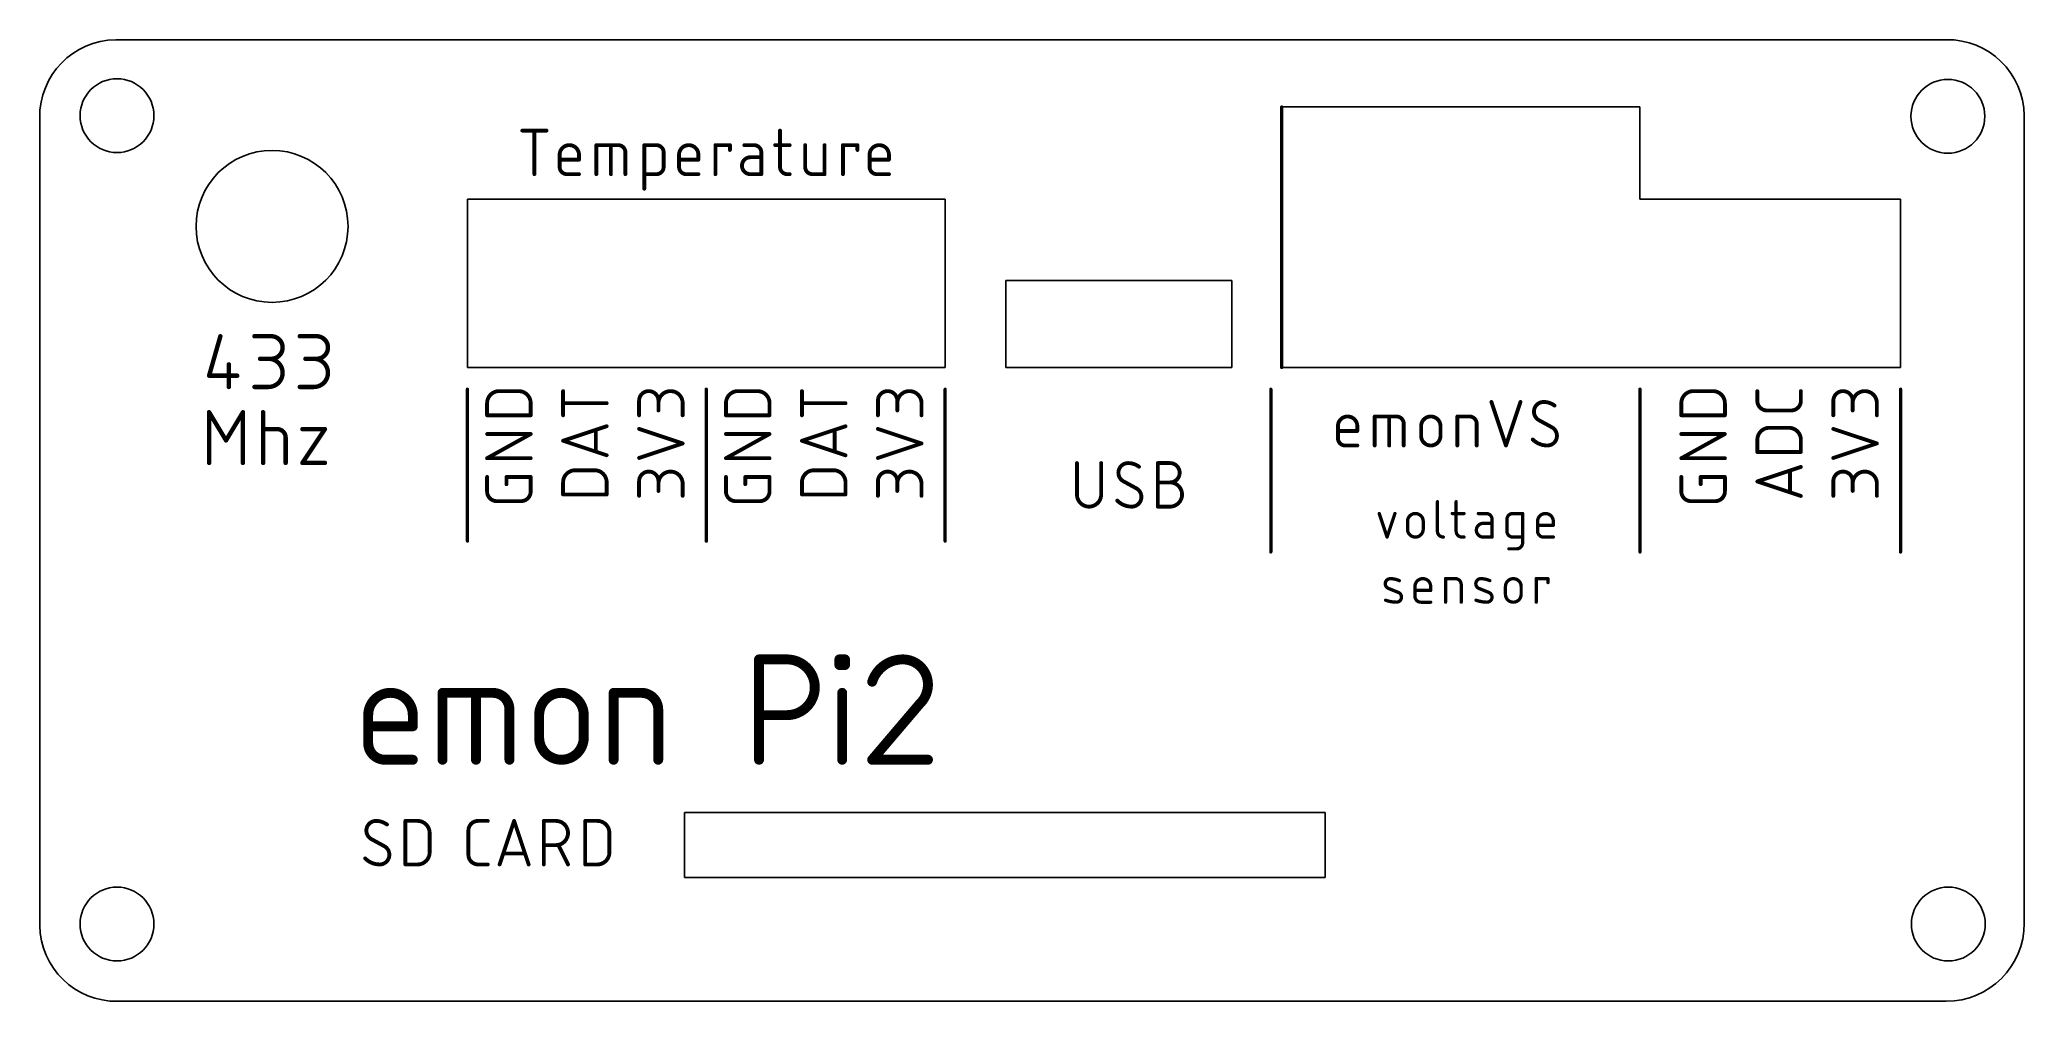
# Model space of a CAD drawing. Extents: x 0.1 to 91.5, y 0.1 to 44.4.
import ezdxf

# ---------------------------------------------------------------- set-up
doc = ezdxf.new("R2010")
doc.units = 0
doc.layers.add('158', color=7, linetype='CONTINUOUS')
doc.layers.add('20', color=31, linetype='CONTINUOUS')

msp = doc.modelspace()

# ---------------------------------------------------------------- linework, layer by layer
at = {"layer": '158'}
for points, const_width in [([(24.249, 28.2111, 1), (24.16, 28.2111)], 0.0889), ([(24.2045, 27.6982, 1), (24.2045, 27.6093)], 0.0889), ([(26.2111, 27.6093, 1), (26.2111, 27.6982)], 0.0889), ([(35.2045, 27.6982, 1), (35.2045, 27.6093)], 0.0889), ([(35.249, 28.2111, 1), (35.1601, 28.2111)], 0.0889), ([(37.2111, 27.6093, 1), (37.2111, 27.6982)], 0.0889), ([(79.2045, 27.7652, 0.4142), (79.6504, 27.3193)], 0.1778), ([(79.249, 28.2111, 1), (79.1601, 28.2111)], 0.0889), ([(79.2489, 27.7652, 1), (79.1601, 27.7652)], 0.0889), ([(79.1601, 27.7652, 1), (79.249, 27.7652)], 0.0889), ([(80.7652, 27.3193, 0.4142), (81.2111, 27.7652)], 0.1778), ([(81.2555, 28.2111, 1), (81.1667, 28.2111)], 0.0889), ([(81.2555, 27.7652, 1), (81.1667, 27.7652)], 0.0889), ([(81.1667, 27.7652, 1), (81.2555, 27.7652)], 0.0889), ([(24.16, 27.0963, 1), (24.249, 27.0963)], 0.0889), ([(25.7539, 26.4251, 1), (25.665, 26.4251)], 0.0889), ([(26.2252, 26.5502, 1), (26.197, 26.6345)], 0.0889), ([(35.1601, 27.0963, 1), (35.249, 27.0963)], 0.0889), ([(36.7539, 26.4251, 1), (36.665, 26.4251)], 0.0889), ([(37.2252, 26.5502, 1), (37.197, 26.6345)], 0.0889), ([(79.7619, 26.5217, 0.4142), (79.2045, 25.9643)], 0.1778), ([(79.6504, 27.3637, 1), (79.6504, 27.2748)], 0.0889), ([(79.6504, 27.2748, 1), (79.6504, 27.3637)], 0.0889), ([(79.7619, 26.5661, 1), (79.7619, 26.4772)], 0.0889), ([(79.7619, 26.4772, 1), (79.7619, 26.5661)], 0.0889), ([(81.2111, 25.9643, 0.4142), (80.6537, 26.5217)], 0.1778), ([(80.6537, 26.5661, 1), (80.6537, 26.4772)], 0.0889), ([(80.6537, 26.4772, 1), (80.6537, 26.5661)], 0.0889), ([(80.7652, 27.3637, 1), (80.7652, 27.2748)], 0.0889), ([(80.7652, 27.2748, 1), (80.7652, 27.3637)], 0.0889), ([(24.2186, 25.9656, 1), (24.1904, 25.8813)], 0.0889), ([(24.1904, 25.9656, 1), (24.2186, 25.8813)], 0.0889), ([(35.2186, 25.9656, 1), (35.1904, 25.8813)], 0.0889), ([(35.1904, 25.9656, 1), (35.2186, 25.8813)], 0.0889), ([(79.249, 25.9643, 1), (79.1601, 25.9643)], 0.0889), ([(79.1601, 25.9643, 1), (79.249, 25.9643)], 0.0889), ([(81.2555, 25.9643, 1), (81.1667, 25.9643)], 0.0889), ([(81.1667, 25.9643, 1), (81.2555, 25.9643)], 0.0889), ([(25.665, 25.4218, 1), (25.7539, 25.4218)], 0.0889), ([(26.197, 25.2124, 1), (26.2252, 25.2968)], 0.0889), ([(36.665, 25.4218, 1), (36.7539, 25.4218)], 0.0889), ([(37.197, 25.2124, 1), (37.2252, 25.2968)], 0.0889), ([(79.2045, 25.4513, 1), (79.2045, 25.3624)], 0.0889), ([(79.1601, 25.4069, 1), (79.249, 25.4069)], 0.0889), ([(81.1667, 25.4069, 1), (81.2555, 25.4069)], 0.0889), ([(81.2252, 24.6754, 1), (81.197, 24.7597)], 0.0889), ([(81.2111, 25.3624, 1), (81.2111, 25.4513)], 0.0889), ([(24.249, 24.0078, 1), (24.16, 24.0078)], 0.0889), ([(24.16, 24.0078, 1), (24.249, 24.0078)], 0.0889), ([(24.7619, 24.5652, 0.4142), (24.2045, 24.0078)], 0.1778), ([(24.7619, 24.6097, 1), (24.7619, 24.5208)], 0.0889), ([(24.7619, 24.5208, 1), (24.7619, 24.6097)], 0.0889), ([(26.2111, 24.0078, 0.4142), (25.6537, 24.5652)], 0.1778), ([(25.6537, 24.6097, 1), (25.6537, 24.5208)], 0.0889), ([(25.6537, 24.5208, 1), (25.6537, 24.6097)], 0.0889), ([(26.2556, 24.0078, 1), (26.1667, 24.0078)], 0.0889), ([(26.1667, 24.0078, 1), (26.2556, 24.0078)], 0.0889), ([(35.7619, 24.5652, 0.4142), (35.2045, 24.0078)], 0.1778), ([(35.249, 24.0078, 1), (35.1601, 24.0078)], 0.0889), ([(35.1601, 24.0078, 1), (35.249, 24.0078)], 0.0889), ([(35.7619, 24.6097, 1), (35.7619, 24.5208)], 0.0889), ([(35.7619, 24.5208, 1), (35.7619, 24.6097)], 0.0889), ([(37.2111, 24.0078, 0.4142), (36.6537, 24.5652)], 0.1778), ([(36.6537, 24.6097, 1), (36.6537, 24.5208)], 0.0889), ([(36.6537, 24.5208, 1), (36.6537, 24.6097)], 0.0889), ([(37.2555, 24.0078, 1), (37.1667, 24.0078)], 0.0889), ([(37.1667, 24.0078, 1), (37.2555, 24.0078)], 0.0889), ([(79.2186, 24.0908, 1), (79.1904, 24.0065)], 0.0889), ([(79.1904, 24.0908, 1), (79.2186, 24.0065)], 0.0889), ([(80.7539, 24.5503, 1), (80.665, 24.5503)], 0.0889), ([(24.16, 23.4505, 1), (24.249, 23.4505)], 0.0889), ([(24.2045, 23.4949, 1), (24.2045, 23.406)], 0.0889), ([(26.1667, 23.4505, 1), (26.2556, 23.4505)], 0.0889), ([(26.2111, 23.406, 1), (26.2111, 23.4949)], 0.0889), ([(35.2045, 23.4949, 1), (35.2045, 23.406)], 0.0889), ([(35.1601, 23.4505, 1), (35.249, 23.4505)], 0.0889), ([(37.1667, 23.4505, 1), (37.2555, 23.4505)], 0.0889), ([(37.2111, 23.406, 1), (37.2111, 23.4949)], 0.0889), ([(80.665, 23.547, 1), (80.7539, 23.547)], 0.0889), ([(81.197, 23.3376, 1), (81.2252, 23.422)], 0.0889), ([(33.3429, 15.8514, 1), (33.1143, 15.8514)], 0.2286), ([(33.2286, 15.9657, 1), (33.2286, 15.7371)], 0.2286), ([(34.5127, 13.2832, 1), (34.5127, 15.8514)], 0.4572), ([(34.5127, 15.9657, 1), (34.5127, 15.7371)], 0.2286), ([(34.5127, 15.7371, 1), (34.5127, 15.9657)], 0.2286), ([(37.0433, 15.8514, 1), (36.8147, 15.8514)], 0.2286), ([(36.929, 15.9657, 1), (36.929, 15.7371)], 0.2286), ([(36.929, 15.7089, 1), (36.929, 15.4803)], 0.2286), ([(36.8147, 15.5946, 1), (37.0433, 15.5946)], 0.2286), ([(37.3001, 15.8514, 1), (37.0715, 15.8514)], 0.2286), ([(37.0715, 15.5946, 1), (37.3001, 15.5946)], 0.2286), ([(37.1858, 15.7371, 1), (37.1858, 15.9657)], 0.2286), ([(37.1858, 15.4803, 1), (37.1858, 15.7089)], 0.2286), ([(39.8528, 15.8514, 0.3252), (38.4403, 14.8241)], 0.4572), ([(41.0085, 14.6957, 0.4142), (39.8528, 15.8514)], 0.4572), ([(39.8528, 15.9657, 1), (39.8528, 15.7371)], 0.2286), ([(39.8528, 15.7371, 1), (39.8528, 15.9657)], 0.2286), ([(38.3316, 14.8593, 1), (38.549, 14.7889)], 0.2286), ([(40.6233, 13.7968, 0.2053), (41.0085, 14.6957)], 0.4572), ([(41.1228, 14.6957, 1), (40.8942, 14.6957)], 0.2286), ([(40.8942, 14.6957, 1), (41.1228, 14.6957)], 0.2286), ([(37.1717, 14.3105, 1), (36.9431, 14.3105)], 0.2286), ([(40.5445, 13.8796, 1), (40.7021, 13.7141)], 0.2286), ([(40.7104, 13.7228, 1), (40.5362, 13.8708)], 0.2286), ([(33.2286, 13.3975, 1), (33.2286, 13.1689)], 0.2286), ([(34.5127, 13.3975, 1), (34.5127, 13.1689)], 0.2286), ([(34.5127, 13.1689, 1), (34.5127, 13.3975)], 0.2286), ([(33.1143, 11.2286, 1), (33.3429, 11.2286)], 0.2286), ([(36.9431, 11.2286, 1), (37.1717, 11.2286)], 0.2286), ([(38.4403, 11.3429, 1), (38.4403, 11.1143)], 0.2286), ([(38.3532, 11.3026, 1), (38.5274, 11.1546)], 0.2286), ([(41.0085, 11.1143, 1), (41.0085, 11.3429)], 0.2286)]:
    msp.add_lwpolyline(points, format="xyb", dxfattribs=dict(at, const_width=const_width))
for points, const_width in [([(24.2045, 27.0963), (24.2045, 28.2111)], 0.1778), ([(26.2111, 27.6537), (24.2045, 27.6537)], 0.1778), ([(35.2045, 27.0963), (35.2045, 28.2111)], 0.1778), ([(37.2111, 27.6537), (35.2045, 27.6537)], 0.1778), ([(79.2045, 27.7652), (79.2045, 28.2111)], 0.1778), ([(81.2111, 28.2111), (81.2111, 27.7652)], 0.1778), ([(24.2045, 25.9235), (26.2111, 26.5923)], 0.1778), ([(25.7095, 26.4251), (25.7095, 25.4218)], 0.1778), ([(35.2045, 25.9235), (37.2111, 26.5923)], 0.1778), ([(36.7095, 26.4251), (36.7095, 25.4218)], 0.1778), ([(80.7652, 27.3193), (79.6504, 27.3193)], 0.1778), ([(79.7619, 26.5217), (80.6537, 26.5217)], 0.1778), ([(26.2111, 25.2546), (24.2045, 25.9235)], 0.1778), ([(37.2111, 25.2546), (35.2045, 25.9235)], 0.1778), ([(79.2045, 25.4069), (79.2045, 25.9643)], 0.1778), ([(81.2111, 25.9643), (81.2111, 25.4069)], 0.1778), ([(81.2111, 25.4069), (79.2045, 25.4069)], 0.1778), ([(79.2045, 24.0487), (81.2111, 24.7175)], 0.1778), ([(24.2045, 23.4505), (24.2045, 24.0078)], 0.1778), ([(24.7619, 24.5652), (25.6537, 24.5652)], 0.1778), ([(26.2111, 24.0078), (26.2111, 23.4505)], 0.1778), ([(35.2045, 23.4505), (35.2045, 24.0078)], 0.1778), ([(35.7619, 24.5652), (36.6537, 24.5652)], 0.1778), ([(37.2111, 24.0078), (37.2111, 23.4505)], 0.1778), ([(81.2111, 23.3798), (79.2045, 24.0487)], 0.1778), ([(80.7095, 24.5503), (80.7095, 23.547)], 0.1778), ([(26.2111, 23.4505), (24.2045, 23.4505)], 0.1778), ([(37.2111, 23.4505), (35.2045, 23.4505)], 0.1778), ([(33.2286, 11.2286), (33.2286, 15.8514)], 0.4572), ([(33.2286, 15.8514), (34.5127, 15.8514)], 0.4572), ([(36.929, 15.5946), (36.929, 15.8514)], 0.4572), ([(36.929, 15.8514), (37.1858, 15.8514)], 0.4572), ([(37.1858, 15.5946), (36.929, 15.5946)], 0.4572), ([(37.1858, 15.8514), (37.1858, 15.5946)], 0.4572), ([(37.0574, 11.2286), (37.0574, 14.3105)], 0.4572), ([(40.6233, 13.7968), (38.4403, 11.2286)], 0.4572), ([(34.5127, 13.2832), (33.2286, 13.2832)], 0.4572), ([(38.4403, 11.2286), (41.0085, 11.2286)], 0.4572)]:
    msp.add_lwpolyline(points, dxfattribs=dict(at, const_width=const_width))
at = {"layer": '20'}
for points in [[(3.6, 44.4, 0.4142), (0.1, 40.8)], [(3.6, 44.4, 1), (3.6, 44.4)], [(3.6, 44.4, 1), (3.6, 44.4)], [(91.5, 40.9, 0.4142), (87.9, 44.4)], [(87.9, 44.4, 1), (87.9, 44.4)], [(87.9, 44.4, 1), (87.9, 44.4)], [(3.66, 39.2, 1), (3.66, 42.6, 1), (3.66, 39.2)], [(87.98, 39.17, 1), (87.98, 42.57, 1), (87.98, 39.17)], [(57.3, 41.3, 1), (57.3, 41.3)], [(73.8, 41.3, 1), (73.8, 41.3)], [(73.8, 41.3, 1), (73.8, 41.3)], [(0.1, 40.8, 1), (0.1, 40.8)], [(0.1, 40.8, 1), (0.1, 40.8)], [(91.5, 40.9, 1), (91.5, 40.9)], [(91.5, 40.9, 1), (91.5, 40.9)], [(10.8, 32.3, 1), (10.8, 39.3, 1), (10.8, 32.3)], [(19.8, 37.05, 1), (19.8, 37.05)], [(19.8, 37.05, 1), (19.8, 37.05)], [(41.8, 37.05, 1), (41.8, 37.05)], [(41.8, 37.05, 1), (41.8, 37.05)], [(73.8, 37.05, 1), (73.8, 37.05)], [(73.8, 37.05, 1), (73.8, 37.05)], [(85.8, 37.05, 1), (85.8, 37.05)], [(85.8, 37.05, 1), (85.8, 37.05)], [(44.6, 33.3, 1), (44.6, 33.3)], [(44.6, 33.3, 1), (44.6, 33.3)], [(55, 33.3, 1), (55, 33.3)], [(55, 33.3, 1), (55, 33.3)], [(19.8, 29.3, 1), (19.8, 29.3)], [(19.8, 29.3, 1), (19.8, 29.3)], [(41.8, 29.3, 1), (41.8, 29.3)], [(41.8, 29.3, 1), (41.8, 29.3)], [(44.6, 29.3, 1), (44.6, 29.3)], [(44.6, 29.3, 1), (44.6, 29.3)], [(55, 29.3, 1), (55, 29.3)], [(55, 29.3, 1), (55, 29.3)], [(57.3, 29.3, 1), (57.3, 29.3)], [(85.8, 29.3, 1), (85.8, 29.3)], [(85.8, 29.3, 1), (85.8, 29.3)], [(29.8, 8.8, 1), (29.8, 8.8)], [(29.8, 8.8, 1), (29.8, 8.8)], [(59.3, 8.8, 1), (59.3, 8.8)], [(59.3, 8.8, 1), (59.3, 8.8)], [(29.8, 5.8, 1), (29.8, 5.8)], [(29.8, 5.8, 1), (29.8, 5.8)], [(59.3, 5.8, 1), (59.3, 5.8)], [(59.3, 5.8, 1), (59.3, 5.8)], [(3.66, 1.96, 1), (3.66, 5.36, 1), (3.66, 1.96)], [(88, 1.96, 1), (88, 5.36, 1), (88, 1.96)], [(87.9, 0.1, 0.4142), (91.5, 3.7)], [(91.5, 3.7, 1), (91.5, 3.7)], [(91.5, 3.7, 1), (91.5, 3.7)], [(0.1, 3.6, 0.4142), (3.7, 0.1)], [(0.1, 3.6, 1), (0.1, 3.6)], [(0.1, 3.6, 1), (0.1, 3.6)], [(3.7, 0.1, 1), (3.7, 0.1)], [(3.7, 0.1, 1), (3.7, 0.1)], [(87.9, 0.1, 1), (87.9, 0.1)], [(87.9, 0.1, 1), (87.9, 0.1)]]:
    msp.add_lwpolyline(points, format="xyb", dxfattribs=at)
for points in [[(87.9, 44.4), (3.6, 44.4)], [(73.8, 41.3), (57.3, 41.3)], [(73.8, 37.05), (73.8, 41.3)], [(0.1, 3.6), (0.1, 40.8)], [(91.5, 3.7), (91.5, 40.9)], [(41.8, 37.05), (19.8, 37.05)], [(19.8, 37.05), (19.8, 29.3)], [(41.8, 29.3), (41.8, 37.05)], [(85.8, 37.05), (73.8, 37.05)], [(85.8, 29.3), (85.8, 37.05)], [(55, 33.3), (44.6, 33.3)], [(44.6, 33.3), (44.6, 29.3)], [(55, 29.3), (55, 33.3)], [(19.8, 29.3), (41.8, 29.3)], [(44.6, 29.3), (55, 29.3)], [(57.3, 29.3), (85.8, 29.3)], [(59.3, 8.8), (29.8, 8.8)], [(29.8, 8.8), (29.8, 5.8)], [(59.3, 5.8), (59.3, 8.8)], [(29.8, 5.8), (59.3, 5.8)], [(87.9, 0.1), (3.7, 0.1)]]:
    msp.add_lwpolyline(points, dxfattribs=at)
for points, const_width in [([(57.3, 41.3), (57.3, 29.3)], 0.15), ([(22.3266, 40.2111), (23.4414, 40.2111)], 0.1778), ([(22.884, 38.2045), (22.884, 40.2111)], 0.1778), ([(34.194, 40.2111), (34.194, 38.5389)], 0.1778), ([(25.7374, 38.2045), (25.7374, 39.5422)], 0.1778), ([(25.7374, 39.5422), (26.7407, 39.5422)], 0.1778), ([(26.4063, 38.2045), (26.4063, 39.5422)], 0.1778), ([(27.9443, 37.5356), (27.9443, 39.5422)], 0.1778), ([(27.9443, 39.5422), (28.5017, 39.5422)], 0.1778), ([(31.2208, 38.2045), (31.2208, 39.5422)], 0.1778), ([(31.2208, 39.5422), (31.8896, 39.5422)], 0.1778), ([(31.8896, 39.5422), (31.8896, 39.3193)], 0.1778), ([(32.9997, 39.5422), (32.5538, 39.5422)], 0.1778), ([(33.9711, 39.5422), (34.6399, 39.5422)], 0.1778), ([(35.3531, 39.5422), (35.3531, 38.5389)], 0.1778), ([(36.245, 38.2045), (36.245, 39.5422)], 0.1778), ([(37.0912, 38.2045), (37.0912, 39.5422)], 0.1778), ([(37.0912, 39.5422), (37.7601, 39.5422)], 0.1778), ([(37.7601, 39.5422), (37.7601, 39.3193)], 0.1778), ([(24.0448, 38.5389), (24.0448, 39.0963)], 0.1778), ([(24.9366, 38.8734), (24.0448, 38.8734)], 0.1778), ([(24.9366, 39.0963), (24.9366, 38.8734)], 0.1778), ([(27.0752, 39.2078), (27.0752, 38.2045)], 0.1778), ([(28.8361, 39.2078), (28.8361, 38.5389)], 0.1778), ([(29.5445, 38.5389), (29.5445, 39.0963)], 0.1778), ([(30.4363, 38.8734), (29.5445, 38.8734)], 0.1778), ([(30.4363, 39.0963), (30.4363, 38.8734)], 0.1778), ([(33.3341, 38.9848), (32.8325, 38.9848)], 0.1778), ([(33.3341, 38.2045), (33.3341, 39.2078)], 0.1778), ([(38.3193, 38.5389), (38.3193, 39.0963)], 0.1778), ([(39.2111, 38.8734), (38.3193, 38.8734)], 0.1778), ([(39.2111, 39.0963), (39.2111, 38.8734)], 0.1778), ([(24.9366, 38.2045), (24.3792, 38.2045)], 0.1778), ([(28.5017, 38.2045), (27.9443, 38.2045)], 0.1778), ([(30.4363, 38.2045), (29.8789, 38.2045)], 0.1778), ([(32.8325, 38.2045), (33.3341, 38.2045)], 0.1778), ([(34.5285, 38.2045), (34.6399, 38.2045)], 0.1778), ([(35.6876, 38.2045), (36.245, 38.2045)], 0.1778), ([(39.2111, 38.2045), (38.6537, 38.2045)], 0.1778), ([(8.4209, 30.7384), (7.9016, 28.9209)], 0.2032), ([(9.9895, 30.7384), (10.7684, 30.7384)], 0.2032), ([(12.0774, 30.7384), (12.8563, 30.7384)], 0.2032), ([(8.8104, 29.4402), (8.8104, 28.4016)], 0.2032), ([(10.7684, 29.6998), (10.2491, 29.6998)], 0.2032), ([(12.8563, 29.6998), (12.337, 29.6998)], 0.2032), ([(7.9016, 28.9209), (9.1998, 28.9209)], 0.2032), ([(9.9895, 28.4016), (10.6386, 28.4016)], 0.2032), ([(12.0774, 28.4016), (12.7265, 28.4016)], 0.2032), ([(19.8, 28.3), (19.8, 21.3)], 0.1524), ([(30.8, 28.3), (30.8, 21.3)], 0.1524), ([(41.8, 28.3), (41.8, 21.3)], 0.1524), ([(56.8, 28.3), (56.8, 20.8)], 0.1524), ([(73.8, 28.3), (73.8, 20.8)], 0.1524), ([(85.8, 28.3), (85.8, 20.8)], 0.1524), ([(20.7045, 27.0963), (20.7045, 27.6537)], 0.1778), ([(21.2619, 28.2111), (22.1537, 28.2111)], 0.1778), ([(22.7111, 27.6537), (22.7111, 27.0963)], 0.1778), ([(27.7045, 27.0963), (27.7045, 27.7652)], 0.1778), ([(28.5963, 27.7652), (28.5963, 27.3193)], 0.1778), ([(29.7111, 27.0963), (29.7111, 27.6537)], 0.1778), ([(31.7045, 27.0963), (31.7045, 27.6537)], 0.1778), ([(32.2619, 28.2111), (33.1537, 28.2111)], 0.1778), ([(33.7111, 27.6537), (33.7111, 27.0963)], 0.1778), ([(38.7045, 27.0963), (38.7045, 27.7652)], 0.1778), ([(39.5963, 27.7652), (39.5963, 27.3193)], 0.1778), ([(40.7111, 27.0963), (40.7111, 27.6537)], 0.1778), ([(66.9577, 27.7111), (67.6266, 25.7045)], 0.1778), ([(67.6266, 25.7045), (68.2954, 27.7111)], 0.1778), ([(75.7045, 27.0963), (75.7045, 27.6537)], 0.1778), ([(76.2619, 28.2111), (77.1537, 28.2111)], 0.1778), ([(77.7111, 27.6537), (77.7111, 27.0963)], 0.1778), ([(82.7045, 27.0963), (82.7045, 27.7652)], 0.1778), ([(83.5963, 27.7652), (83.5963, 27.3193)], 0.1778), ([(84.7111, 27.0963), (84.7111, 27.6537)], 0.1778), ([(7.9016, 24.9016), (7.9016, 27.2384)], 0.2032), ([(7.9016, 27.2384), (8.6805, 25.9402)], 0.2032), ([(8.6805, 25.9402), (9.4595, 27.2384)], 0.2032), ([(9.4595, 27.2384), (9.4595, 24.9016)], 0.2032), ([(10.3883, 24.9016), (10.3883, 27.2384)], 0.2032), ([(10.3883, 26.4595), (11.0374, 26.4595)], 0.2032), ([(12.1978, 26.4595), (13.2364, 26.4595)], 0.2032), ([(13.2364, 26.4595), (12.1978, 24.9016)], 0.2032), ([(22.7111, 27.0963), (20.7045, 27.0963)], 0.1778), ([(29.7111, 25.7999), (27.7045, 26.4687)], 0.1778), ([(33.7111, 27.0963), (31.7045, 27.0963)], 0.1778), ([(40.7111, 25.7999), (38.7045, 26.4687)], 0.1778), ([(59.8889, 26.0389), (59.8889, 26.5963)], 0.1778), ([(60.7807, 26.5963), (60.7807, 26.3734)], 0.1778), ([(61.5816, 25.7045), (61.5816, 27.0422)], 0.1778), ([(61.5816, 27.0422), (62.5849, 27.0422)], 0.1778), ([(62.2504, 25.7045), (62.2504, 27.0422)], 0.1778), ([(62.9193, 26.7078), (62.9193, 25.7045)], 0.1778), ([(63.7202, 26.1504), (63.7202, 26.5963)], 0.1778), ([(64.612, 26.5963), (64.612, 26.1504)], 0.1778), ([(65.3886, 25.7045), (65.3886, 27.0422)], 0.1778), ([(65.3886, 27.0422), (65.946, 27.0422)], 0.1778), ([(66.2804, 26.7078), (66.2804, 25.7045)], 0.1778), ([(69.753, 26.5406), (69.1399, 26.875)], 0.1778), ([(77.7111, 27.0963), (75.7045, 27.0963)], 0.1778), ([(84.7111, 25.7999), (82.7045, 26.4687)], 0.1778), ([(11.4269, 26.07), (11.4269, 24.9016)], 0.2032), ([(20.7045, 25.1189), (22.7111, 26.2337)], 0.1778), ([(22.7111, 26.2337), (20.7045, 26.2337)], 0.1778), ([(27.7045, 25.131), (29.7111, 25.7999)], 0.1778), ([(31.7045, 25.1189), (33.7111, 26.2337)], 0.1778), ([(33.7111, 26.2337), (31.7045, 26.2337)], 0.1778), ([(38.7045, 25.131), (40.7111, 25.7999)], 0.1778), ([(60.7807, 26.3734), (59.8889, 26.3734)], 0.1778), ([(60.7807, 25.7045), (60.2233, 25.7045)], 0.1778), ([(75.7045, 25.1189), (77.7111, 26.2337)], 0.1778), ([(77.7111, 26.2337), (75.7045, 26.2337)], 0.1778), ([(82.7045, 25.131), (84.7111, 25.7999)], 0.1778), ([(12.1978, 24.9016), (13.2364, 24.9016)], 0.2032), ([(22.7111, 25.1189), (20.7045, 25.1189)], 0.1778), ([(33.7111, 25.1189), (31.7045, 25.1189)], 0.1778), ([(47.8699, 24.8955), (47.8699, 23.4463)], 0.1778), ([(48.9847, 23.4463), (48.9847, 24.8955)], 0.1778), ([(51.5963, 22.8889), (51.5963, 24.8955)], 0.1778), ([(51.5963, 24.8955), (52.1537, 24.8955)], 0.1778), ([(77.7111, 25.1189), (75.7045, 25.1189)], 0.1778), ([(20.7045, 23.5874), (20.7045, 24.2563)], 0.1778), ([(21.5963, 23.9218), (21.5963, 24.2563)], 0.1778), ([(21.5963, 24.2563), (22.7111, 24.2563)], 0.1778), ([(22.7111, 24.2563), (22.7111, 23.5874)], 0.1778), ([(27.7045, 23.3887), (27.7045, 24.0575)], 0.1778), ([(28.5963, 24.0575), (28.5963, 23.6116)], 0.1778), ([(29.7111, 23.3887), (29.7111, 23.946)], 0.1778), ([(31.7045, 23.5874), (31.7045, 24.2563)], 0.1778), ([(32.5963, 23.9218), (32.5963, 24.2563)], 0.1778), ([(32.5963, 24.2563), (33.7111, 24.2563)], 0.1778), ([(33.7111, 24.2563), (33.7111, 23.5874)], 0.1778), ([(38.7045, 23.3887), (38.7045, 24.0575)], 0.1778), ([(39.5963, 24.0575), (39.5963, 23.6116)], 0.1778), ([(40.7111, 23.3887), (40.7111, 23.946)], 0.1778), ([(50.6156, 23.725), (50.0025, 24.0594)], 0.1778), ([(51.5963, 24.0037), (52.1537, 24.0037)], 0.1778), ([(75.7045, 23.5874), (75.7045, 24.2563)], 0.1778), ([(76.5963, 23.9218), (76.5963, 24.2563)], 0.1778), ([(76.5963, 24.2563), (77.7111, 24.2563)], 0.1778), ([(77.7111, 24.2563), (77.7111, 23.5874)], 0.1778), ([(82.7045, 23.3887), (82.7045, 24.0575)], 0.1778), ([(83.5963, 24.0575), (83.5963, 23.6116)], 0.1778), ([(84.7111, 23.3887), (84.7111, 23.946)], 0.1778), ([(22.2652, 23.1415), (21.1504, 23.1415)], 0.1778), ([(33.2652, 23.1415), (32.1504, 23.1415)], 0.1778), ([(52.1537, 22.8889), (51.5963, 22.8889)], 0.1778), ([(64.4725, 23.1128), (64.4725, 21.7581)], 0.1524), ([(65.3333, 23.1128), (65.3333, 21.7581)], 0.1524), ([(77.2652, 23.1415), (76.1504, 23.1415)], 0.1778), ([(61.7915, 22.5709), (62.1527, 21.4872)], 0.1524), ([(62.1527, 21.4872), (62.514, 22.5709)], 0.1524), ([(63.0941, 21.8484), (63.0941, 22.2097)], 0.1524), ([(63.8166, 22.2097), (63.8166, 21.8484)], 0.1524), ([(65.1527, 22.5709), (65.6946, 22.5709)], 0.1524), ([(66.7166, 22.5709), (66.3554, 22.5709)], 0.1524), ([(66.9876, 22.1194), (66.5812, 22.1194)], 0.1524), ([(66.9876, 21.4872), (66.9876, 22.3)], 0.1524), ([(67.6719, 21.7581), (67.6719, 22.3)], 0.1524), ([(67.9428, 22.5709), (68.3944, 22.5709)], 0.1524), ([(68.3944, 22.5709), (68.3944, 21.2163)], 0.1524), ([(69.086, 21.7581), (69.086, 22.2097)], 0.1524), ([(69.8085, 22.0291), (69.086, 22.0291)], 0.1524), ([(69.8085, 22.2097), (69.8085, 22.0291)], 0.1524), ([(65.6043, 21.4872), (65.6946, 21.4872)], 0.1524), ([(66.5812, 21.4872), (66.9876, 21.4872)], 0.1524), ([(68.3944, 21.4872), (67.9428, 21.4872)], 0.1524), ([(69.8085, 21.4872), (69.357, 21.4872)], 0.1524), ([(68.1235, 20.9453), (67.7622, 20.9453)], 0.1524), ([(62.6695, 18.9388), (62.2179, 19.1194)], 0.1524), ([(63.4372, 18.7581), (63.4372, 19.2097)], 0.1524), ([(64.1597, 19.2097), (64.1597, 19.0291)], 0.1524), ([(64.844, 18.4872), (64.844, 19.5709)], 0.1524), ([(64.844, 19.5709), (65.2956, 19.5709)], 0.1524), ([(65.5665, 19.3), (65.5665, 18.4872)], 0.1524), ([(66.8378, 18.9388), (66.3863, 19.1194)], 0.1524), ([(67.6055, 18.8484), (67.6055, 19.2097)], 0.1524), ([(68.328, 19.2097), (68.328, 18.8484)], 0.1524), ([(69.0208, 18.4872), (69.0208, 19.5709)], 0.1524), ([(69.0208, 19.5709), (69.5627, 19.5709)], 0.1524), ([(69.5627, 19.5709), (69.5627, 19.3903)], 0.1524), ([(64.1597, 19.0291), (63.4372, 19.0291)], 0.1524), ([(64.1597, 18.4872), (63.7081, 18.4872)], 0.1524), ([(18.652, 11.2286), (18.652, 14.3105)], 0.4572), ([(18.652, 14.3105), (20.9634, 14.3105)], 0.4572), ([(20.1929, 11.2286), (20.1929, 14.3105)], 0.4572), ([(21.7338, 13.54), (21.7338, 11.2286)], 0.4572), ([(26.5316, 11.2286), (26.5316, 14.3105)], 0.4572), ([(26.5316, 14.3105), (27.8157, 14.3105)], 0.4572), ([(28.5862, 13.54), (28.5862, 11.2286)], 0.4572), ([(15.2286, 11.9991), (15.2286, 13.2832)], 0.4572), ([(17.2832, 12.7695), (15.2286, 12.7695)], 0.4572), ([(17.2832, 13.2832), (17.2832, 12.7695)], 0.4572), ([(23.1026, 12.2559), (23.1026, 13.2832)], 0.4572), ([(25.1572, 13.2832), (25.1572, 12.2559)], 0.4572), ([(17.2832, 11.2286), (15.9991, 11.2286)], 0.4572), ([(16.9427, 6.4045), (16.9427, 8.4111)], 0.1778), ([(16.9427, 8.4111), (17.5001, 8.4111)], 0.1778), ([(20.2897, 8.4111), (20.7356, 8.4111)], 0.1778), ([(21.2805, 6.4045), (21.9493, 8.4111)], 0.1778), ([(21.9493, 8.4111), (22.6182, 6.4045)], 0.1778), ([(23.3157, 6.4045), (23.3157, 8.4111)], 0.1778), ([(23.3157, 8.4111), (23.8731, 8.4111)], 0.1778), ([(25.2232, 6.4045), (25.2232, 8.4111)], 0.1778), ([(25.2232, 8.4111), (25.7806, 8.4111)], 0.1778), ([(15.9807, 7.2406), (15.3676, 7.575)], 0.1778), ([(18.0575, 7.8537), (18.0575, 6.9619)], 0.1778), ([(19.8438, 6.8504), (19.8438, 7.9652)], 0.1778), ([(23.8731, 7.2963), (23.3157, 7.2963)], 0.1778), ([(24.4304, 6.4045), (23.9845, 7.2963)], 0.1778), ([(26.338, 7.8537), (26.338, 6.9619)], 0.1778), ([(17.5001, 6.4045), (16.9427, 6.4045)], 0.1778), ([(20.7356, 6.4045), (20.2897, 6.4045)], 0.1778), ([(22.451, 6.9062), (21.4477, 6.9062)], 0.1778), ([(25.7806, 6.4045), (25.2232, 6.4045)], 0.1778)]:
    msp.add_lwpolyline(points, dxfattribs=dict(at, const_width=const_width))
for points, const_width in [([(57.3375, 41.3, 1), (57.2625, 41.3)], 0.075), ([(22.3266, 40.2555, 1), (22.3266, 40.1667)], 0.0889), ([(22.9285, 40.2111, 1), (22.8396, 40.2111)], 0.0889), ([(23.4414, 40.1667, 1), (23.4414, 40.2555)], 0.0889), ([(34.2385, 40.2111, 1), (34.1496, 40.2111)], 0.0889), ([(24.9366, 39.0963, 1), (24.0448, 39.0963)], 0.1778), ([(25.7374, 39.5867, 1), (25.7374, 39.4978)], 0.0889), ([(25.7819, 39.5422, 1), (25.693, 39.5422)], 0.0889), ([(26.4508, 39.5422, 1), (26.3619, 39.5422)], 0.0889), ([(27.0752, 39.2078, 0.4142), (26.7407, 39.5422)], 0.1778), ([(26.7407, 39.5867, 1), (26.7407, 39.4978)], 0.0889), ([(26.7407, 39.4978, 1), (26.7407, 39.5867)], 0.0889), ([(27.9888, 39.5422, 1), (27.8999, 39.5422)], 0.0889), ([(27.9443, 39.5867, 1), (27.9443, 39.4978)], 0.0889), ([(28.8361, 39.2078, 0.4142), (28.5017, 39.5422)], 0.1778), ([(28.5017, 39.5867, 1), (28.5017, 39.4978)], 0.0889), ([(28.5017, 39.4978, 1), (28.5017, 39.5867)], 0.0889), ([(30.4363, 39.0963, 1), (29.5445, 39.0963)], 0.1778), ([(31.2652, 39.5422, 1), (31.1763, 39.5422)], 0.0889), ([(31.2208, 39.5867, 1), (31.2208, 39.4978)], 0.0889), ([(31.9341, 39.5422, 1), (31.8452, 39.5422)], 0.0889), ([(31.8452, 39.3193, 1), (31.9341, 39.3193)], 0.0889), ([(31.8896, 39.4978, 1), (31.8896, 39.5867)], 0.0889), ([(32.5538, 39.5867, 1), (32.5538, 39.4978)], 0.0889), ([(33.3341, 39.2078, 0.4142), (32.9997, 39.5422)], 0.1778), ([(32.9997, 39.5867, 1), (32.9997, 39.4978)], 0.0889), ([(32.9997, 39.4978, 1), (32.9997, 39.5867)], 0.0889), ([(33.9711, 39.5867, 1), (33.9711, 39.4978)], 0.0889), ([(34.6399, 39.4978, 1), (34.6399, 39.5867)], 0.0889), ([(35.3976, 39.5422, 1), (35.3087, 39.5422)], 0.0889), ([(36.2894, 39.5422, 1), (36.2005, 39.5422)], 0.0889), ([(37.0912, 39.5867, 1), (37.0912, 39.4978)], 0.0889), ([(37.1357, 39.5422, 1), (37.0468, 39.5422)], 0.0889), ([(37.8045, 39.5422, 1), (37.7156, 39.5422)], 0.0889), ([(37.7156, 39.3193, 1), (37.8045, 39.3193)], 0.0889), ([(37.7601, 39.4978, 1), (37.7601, 39.5867)], 0.0889), ([(39.2111, 39.0963, 1), (38.3193, 39.0963)], 0.1778), ([(24.0892, 39.0963, 1), (24.0003, 39.0963)], 0.0889), ([(24.0003, 39.0963, 1), (24.0892, 39.0963)], 0.0889), ([(24.0892, 38.5389, 1), (24.0003, 38.5389)], 0.0889), ([(24.0003, 38.5389, 1), (24.0892, 38.5389)], 0.0889), ([(24.0448, 38.9178, 1), (24.0448, 38.8289)], 0.0889), ([(24.0448, 38.5389, 0.4142), (24.3792, 38.2045)], 0.1778), ([(24.981, 39.0963, 1), (24.8921, 39.0963)], 0.0889), ([(24.8921, 39.0963, 1), (24.981, 39.0963)], 0.0889), ([(24.8921, 38.8734, 1), (24.981, 38.8734)], 0.0889), ([(24.9366, 38.8289, 1), (24.9366, 38.9178)], 0.0889), ([(27.1196, 39.2078, 1), (27.0307, 39.2078)], 0.0889), ([(27.0307, 39.2078, 1), (27.1196, 39.2078)], 0.0889), ([(28.5017, 38.2045, 0.4142), (28.8361, 38.5389)], 0.1778), ([(28.8806, 39.2078, 1), (28.7917, 39.2078)], 0.0889), ([(28.7917, 39.2078, 1), (28.8806, 39.2078)], 0.0889), ([(28.8806, 38.5389, 1), (28.7917, 38.5389)], 0.0889), ([(28.7917, 38.5389, 1), (28.8806, 38.5389)], 0.0889), ([(29.5889, 39.0963, 1), (29.5, 39.0963)], 0.0889), ([(29.5, 39.0963, 1), (29.5889, 39.0963)], 0.0889), ([(29.5889, 38.5389, 1), (29.5, 38.5389)], 0.0889), ([(29.5, 38.5389, 1), (29.5889, 38.5389)], 0.0889), ([(29.5445, 38.9178, 1), (29.5445, 38.8289)], 0.0889), ([(29.5445, 38.5389, 0.4142), (29.8789, 38.2045)], 0.1778), ([(30.4807, 39.0963, 1), (30.3918, 39.0963)], 0.0889), ([(30.3918, 39.0963, 1), (30.4807, 39.0963)], 0.0889), ([(30.3918, 38.8734, 1), (30.4807, 38.8734)], 0.0889), ([(30.4363, 38.8289, 1), (30.4363, 38.9178)], 0.0889), ([(32.8325, 38.9848, 1), (32.8325, 38.2045)], 0.1778), ([(32.8325, 39.0293, 1), (32.8325, 38.9404)], 0.0889), ([(32.8325, 38.9404, 1), (32.8325, 39.0293)], 0.0889), ([(33.3786, 39.2078, 1), (33.2897, 39.2078)], 0.0889), ([(33.2897, 39.2078, 1), (33.3786, 39.2078)], 0.0889), ([(33.3341, 38.9404, 1), (33.3341, 39.0293)], 0.0889), ([(34.194, 38.5389, 0.4142), (34.5285, 38.2045)], 0.1778), ([(34.2385, 38.5389, 1), (34.1496, 38.5389)], 0.0889), ([(34.1496, 38.5389, 1), (34.2385, 38.5389)], 0.0889), ([(35.3531, 38.5389, 0.4142), (35.6876, 38.2045)], 0.1778), ([(35.3976, 38.5389, 1), (35.3087, 38.5389)], 0.0889), ([(35.3087, 38.5389, 1), (35.3976, 38.5389)], 0.0889), ([(38.3637, 39.0963, 1), (38.2748, 39.0963)], 0.0889), ([(38.2748, 39.0963, 1), (38.3637, 39.0963)], 0.0889), ([(38.3193, 38.9178, 1), (38.3193, 38.8289)], 0.0889), ([(38.3193, 38.5389, 0.4142), (38.6537, 38.2045)], 0.1778), ([(38.3637, 38.5389, 1), (38.2748, 38.5389)], 0.0889), ([(38.2748, 38.5389, 1), (38.3637, 38.5389)], 0.0889), ([(39.1666, 39.0963, 1), (39.2555, 39.0963)], 0.0889), ([(39.2555, 39.0963, 1), (39.1667, 39.0963)], 0.0889), ([(39.1667, 38.8734, 1), (39.2555, 38.8734)], 0.0889), ([(39.2111, 38.8289, 1), (39.2111, 38.9178)], 0.0889), ([(22.8396, 38.2045, 1), (22.9285, 38.2045)], 0.0889), ([(24.3792, 38.249, 1), (24.3792, 38.1601)], 0.0889), ([(24.3792, 38.1601, 1), (24.3792, 38.249)], 0.0889), ([(24.9366, 38.1601, 1), (24.9366, 38.249)], 0.0889), ([(25.693, 38.2045, 1), (25.7819, 38.2045)], 0.0889), ([(26.3619, 38.2045, 1), (26.4508, 38.2045)], 0.0889), ([(27.0307, 38.2045, 1), (27.1196, 38.2045)], 0.0889), ([(27.9443, 38.249, 1), (27.9443, 38.1601)], 0.0889), ([(27.8999, 37.5356, 1), (27.9888, 37.5356)], 0.0889), ([(28.5017, 38.2489, 1), (28.5017, 38.16)], 0.0889), ([(28.5017, 38.1601, 1), (28.5017, 38.249)], 0.0889), ([(29.8789, 38.249, 1), (29.8789, 38.1601)], 0.0889), ([(29.8789, 38.1601, 1), (29.8789, 38.249)], 0.0889), ([(30.4363, 38.1601, 1), (30.4363, 38.249)], 0.0889), ([(31.1763, 38.2045, 1), (31.2652, 38.2045)], 0.0889), ([(32.8325, 38.249, 1), (32.8325, 38.1601)], 0.0889), ([(32.8325, 38.1601, 1), (32.8325, 38.249)], 0.0889), ([(33.2897, 38.2045, 1), (33.3786, 38.2045)], 0.0889), ([(33.3341, 38.1601, 1), (33.3341, 38.249)], 0.0889), ([(34.5285, 38.249, 1), (34.5285, 38.1601)], 0.0889), ([(34.5285, 38.1601, 1), (34.5285, 38.2489)], 0.0889), ([(34.6399, 38.1601, 1), (34.6399, 38.249)], 0.0889), ([(35.6876, 38.249, 1), (35.6876, 38.1601)], 0.0889), ([(35.6876, 38.1601, 1), (35.6876, 38.249)], 0.0889), ([(36.2005, 38.2045, 1), (36.2894, 38.2045)], 0.0889), ([(36.245, 38.1601, 1), (36.245, 38.249)], 0.0889), ([(37.0468, 38.2045, 1), (37.1357, 38.2045)], 0.0889), ([(38.6537, 38.249, 1), (38.6537, 38.1601)], 0.0889), ([(38.6537, 38.1601, 1), (38.6537, 38.249)], 0.0889), ([(39.2111, 38.1601, 1), (39.2111, 38.249)], 0.0889), ([(8.4697, 30.7244, 1), (8.372, 30.7524)], 0.1016), ([(9.9895, 30.7892, 1), (9.9895, 30.6876)], 0.1016), ([(10.7684, 29.6998, 1), (10.7684, 30.7384)], 0.2032), ([(10.7684, 30.7892, 1), (10.7684, 30.6876)], 0.1016), ([(10.7684, 30.6876, 1), (10.7684, 30.7892)], 0.1016), ([(12.0774, 30.7892, 1), (12.0774, 30.6876)], 0.1016), ([(12.8563, 29.6998, 1), (12.8563, 30.7384)], 0.2032), ([(12.8563, 30.7892, 1), (12.8563, 30.6876)], 0.1016), ([(12.8563, 30.6876, 1), (12.8563, 30.7892)], 0.1016), ([(8.8612, 29.4402, 1), (8.7596, 29.4402)], 0.1016), ([(10.2491, 29.7506, 1), (10.2491, 29.649)], 0.1016), ([(10.6386, 28.4016, 1), (10.6386, 29.6998)], 0.2032), ([(10.6386, 29.7506, 1), (10.6386, 29.649)], 0.1016), ([(10.7684, 29.7506, 1), (10.7684, 29.649)], 0.1016), ([(10.7684, 29.649, 1), (10.7684, 29.7506)], 0.1016), ([(12.337, 29.7506, 1), (12.337, 29.649)], 0.1016), ([(12.7265, 28.4016, 1), (12.7265, 29.6998)], 0.2032), ([(12.7265, 29.7506, 1), (12.7265, 29.649)], 0.1016), ([(12.8563, 29.7506, 1), (12.8563, 29.649)], 0.1016), ([(12.8563, 29.649, 1), (12.8563, 29.7506)], 0.1016), ([(57.2625, 29.3, 1), (57.3375, 29.3)], 0.075), ([(7.9016, 28.9717, 1), (7.9016, 28.8701)], 0.1016), ([(7.8528, 28.9348, 1), (7.9504, 28.9069)], 0.1016), ([(8.7596, 28.4016, 1), (8.8612, 28.4016)], 0.1016), ([(9.1998, 28.8701, 1), (9.1998, 28.9717)], 0.1016), ([(9.9895, 28.4524, 1), (9.9895, 28.3508)], 0.1016), ([(10.6386, 28.4524, 1), (10.6386, 28.3508)], 0.1016), ([(10.6386, 28.3508, 1), (10.6386, 28.4524)], 0.1016), ([(12.0774, 28.4524, 1), (12.0774, 28.3508)], 0.1016), ([(12.7265, 28.4524, 1), (12.7265, 28.3508)], 0.1016), ([(12.7265, 28.3508, 1), (12.7265, 28.4524)], 0.1016), ([(19.8381, 28.3, 1), (19.7619, 28.3)], 0.0762), ([(30.8381, 28.3, 1), (30.7619, 28.3)], 0.0762), ([(41.8381, 28.3, 1), (41.7619, 28.3)], 0.0762), ([(56.8381, 28.3, 1), (56.7619, 28.3)], 0.0762), ([(73.8381, 28.3, 1), (73.7619, 28.3)], 0.0762), ([(85.8381, 28.3, 1), (85.7619, 28.3)], 0.0762), ([(20.749, 27.6537, 1), (20.66, 27.6537)], 0.0889), ([(20.66, 27.6537, 1), (20.749, 27.6537)], 0.0889), ([(21.2619, 28.2111, 0.4142), (20.7045, 27.6537)], 0.1778), ([(21.2619, 28.2556, 1), (21.2619, 28.1667)], 0.0889), ([(21.2619, 28.1667, 1), (21.2619, 28.2555)], 0.0889), ([(22.1537, 28.2556, 1), (22.1537, 28.1667)], 0.0889), ([(22.7111, 27.6537, 0.4142), (22.1537, 28.2111)], 0.1778), ([(22.1537, 28.1667, 1), (22.1537, 28.2556)], 0.0889), ([(22.7556, 27.6537, 1), (22.6667, 27.6537)], 0.0889), ([(22.6667, 27.6537, 1), (22.7556, 27.6537)], 0.0889), ([(28.5963, 27.7652, 1), (27.7045, 27.7652)], 0.1778), ([(27.749, 27.7652, 1), (27.6601, 27.7652)], 0.0889), ([(27.6601, 27.7652, 1), (27.749, 27.7652)], 0.0889), ([(29.7111, 27.6537, 1), (28.5963, 27.6537)], 0.1778), ([(28.6408, 27.7652, 1), (28.5519, 27.7652)], 0.0889), ([(28.5519, 27.7652, 1), (28.6408, 27.7652)], 0.0889), ([(28.5519, 27.6537, 1), (28.6408, 27.6537)], 0.0889), ([(29.7556, 27.6537, 1), (29.6667, 27.6537)], 0.0889), ([(29.6667, 27.6537, 1), (29.7556, 27.6537)], 0.0889), ([(32.2619, 28.2111, 0.4142), (31.7045, 27.6537)], 0.1778), ([(31.749, 27.6537, 1), (31.6601, 27.6537)], 0.0889), ([(31.6601, 27.6537, 1), (31.749, 27.6537)], 0.0889), ([(32.2619, 28.2556, 1), (32.2619, 28.1667)], 0.0889), ([(32.2619, 28.1667, 1), (32.2619, 28.2555)], 0.0889), ([(33.1537, 28.2556, 1), (33.1537, 28.1667)], 0.0889), ([(33.7111, 27.6537, 0.4142), (33.1537, 28.2111)], 0.1778), ([(33.1537, 28.1667, 1), (33.1537, 28.2556)], 0.0889), ([(33.7555, 27.6537, 1), (33.6667, 27.6537)], 0.0889), ([(33.6667, 27.6537, 1), (33.7555, 27.6537)], 0.0889), ([(39.5963, 27.7652, 1), (38.7045, 27.7652)], 0.1778), ([(38.749, 27.7652, 1), (38.6601, 27.7652)], 0.0889), ([(38.6601, 27.7652, 1), (38.749, 27.7652)], 0.0889), ([(40.7111, 27.6537, 1), (39.5963, 27.6537)], 0.1778), ([(39.6408, 27.7652, 1), (39.5519, 27.7652)], 0.0889), ([(39.5519, 27.7652, 1), (39.6408, 27.7652)], 0.0889), ([(39.5519, 27.6537, 1), (39.6408, 27.6537)], 0.0889), ([(40.7555, 27.6537, 1), (40.6667, 27.6537)], 0.0889), ([(40.6667, 27.6537, 1), (40.7555, 27.6537)], 0.0889), ([(66.9999, 27.7252, 1), (66.9155, 27.697)], 0.0889), ([(68.3376, 27.697, 1), (68.2532, 27.7252)], 0.0889), ([(69.3629, 27.7111, 0.4142), (68.9169, 27.2652)], 0.1778), ([(69.3629, 27.7556, 1), (69.3629, 27.6667)], 0.0889), ([(69.8645, 27.5439, 0.1623), (69.3629, 27.7111)], 0.1778), ([(69.3629, 27.6667, 1), (69.3629, 27.7556)], 0.0889), ([(69.8378, 27.5083, 1), (69.8912, 27.5794)], 0.0889), ([(76.2619, 28.2111, 0.4142), (75.7045, 27.6537)], 0.1778), ([(75.749, 27.6537, 1), (75.6601, 27.6537)], 0.0889), ([(75.6601, 27.6537, 1), (75.749, 27.6537)], 0.0889), ([(76.2619, 28.2556, 1), (76.2619, 28.1667)], 0.0889), ([(76.2619, 28.1667, 1), (76.2619, 28.2555)], 0.0889), ([(77.1537, 28.2556, 1), (77.1537, 28.1667)], 0.0889), ([(77.7111, 27.6537, 0.4142), (77.1537, 28.2111)], 0.1778), ([(77.1537, 28.1667, 1), (77.1537, 28.2556)], 0.0889), ([(77.7555, 27.6537, 1), (77.6667, 27.6537)], 0.0889), ([(77.6667, 27.6537, 1), (77.7555, 27.6537)], 0.0889), ([(83.5963, 27.7652, 1), (82.7045, 27.7652)], 0.1778), ([(82.749, 27.7652, 1), (82.6601, 27.7652)], 0.0889), ([(82.6601, 27.7652, 1), (82.749, 27.7652)], 0.0889), ([(84.7111, 27.6537, 1), (83.5963, 27.6537)], 0.1778), ([(83.6408, 27.7652, 1), (83.5519, 27.7652)], 0.0889), ([(83.5519, 27.7652, 1), (83.6408, 27.7652)], 0.0889), ([(83.5519, 27.6537, 1), (83.6408, 27.6537)], 0.0889), ([(84.7555, 27.6537, 1), (84.6667, 27.6537)], 0.0889), ([(84.6667, 27.6537, 1), (84.7555, 27.6537)], 0.0889), ([(7.9524, 27.2384, 1), (7.8508, 27.2384)], 0.1016), ([(7.9452, 27.2645, 1), (7.858, 27.2123)], 0.1016), ([(9.5103, 27.2384, 1), (9.4087, 27.2384)], 0.1016), ([(9.503, 27.2123, 1), (9.4159, 27.2645)], 0.1016), ([(10.4391, 27.2384, 1), (10.3375, 27.2384)], 0.1016), ([(10.3883, 26.5103, 1), (10.3883, 26.4087)], 0.1016), ([(11.4269, 26.07, 0.4142), (11.0374, 26.4595)], 0.2032), ([(11.0374, 26.5103, 1), (11.0374, 26.4087)], 0.1016), ([(11.0374, 26.4087, 1), (11.0374, 26.5103)], 0.1016), ([(12.1978, 26.5103, 1), (12.1978, 26.4087)], 0.1016), ([(13.2786, 26.4313, 1), (13.1941, 26.4876)], 0.1016), ([(13.2364, 26.4087, 1), (13.2364, 26.5103)], 0.1016), ([(20.66, 27.0963, 1), (20.749, 27.0963)], 0.0889), ([(20.7045, 27.1408, 1), (20.7045, 27.0519)], 0.0889), ([(22.6667, 27.0963, 1), (22.7556, 27.0963)], 0.0889), ([(22.7111, 27.0519, 1), (22.7111, 27.1408)], 0.0889), ([(27.6601, 27.0963, 1), (27.749, 27.0963)], 0.0889), ([(27.7186, 26.5109, 1), (27.6904, 26.4266)], 0.0889), ([(28.5519, 27.3193, 1), (28.6408, 27.3193)], 0.0889), ([(29.6667, 27.0963, 1), (29.7556, 27.0963)], 0.0889), ([(31.7045, 27.1408, 1), (31.7045, 27.0519)], 0.0889), ([(31.6601, 27.0963, 1), (31.749, 27.0963)], 0.0889), ([(33.6667, 27.0963, 1), (33.7555, 27.0963)], 0.0889), ([(33.7111, 27.0519, 1), (33.7111, 27.1408)], 0.0889), ([(38.7186, 26.5109, 1), (38.6904, 26.4266)], 0.0889), ([(38.6601, 27.0963, 1), (38.749, 27.0963)], 0.0889), ([(39.5519, 27.3193, 1), (39.6408, 27.3193)], 0.0889), ([(40.6667, 27.0963, 1), (40.7555, 27.0963)], 0.0889), ([(60.7807, 26.5963, 1), (59.8889, 26.5963)], 0.1778), ([(59.9333, 26.5963, 1), (59.8445, 26.5963)], 0.0889), ([(59.8445, 26.5963, 1), (59.9333, 26.5963)], 0.0889), ([(60.8252, 26.5963, 1), (60.7363, 26.5963)], 0.0889), ([(60.7363, 26.5963, 1), (60.8252, 26.5963)], 0.0889), ([(61.5816, 27.0867, 1), (61.5816, 26.9978)], 0.0889), ([(61.626, 27.0422, 1), (61.5371, 27.0422)], 0.0889), ([(62.2949, 27.0422, 1), (62.206, 27.0422)], 0.0889), ([(62.5849, 27.0867, 1), (62.5849, 26.9978)], 0.0889), ([(62.9193, 26.7078, 0.4142), (62.5849, 27.0422)], 0.1778), ([(62.5849, 26.9978, 1), (62.5849, 27.0867)], 0.0889), ([(62.9638, 26.7078, 1), (62.8749, 26.7078)], 0.0889), ([(62.8749, 26.7078, 1), (62.9638, 26.7078)], 0.0889), ([(64.612, 26.5963, 1), (63.7202, 26.5963)], 0.1778), ([(63.7646, 26.5963, 1), (63.6757, 26.5963)], 0.0889), ([(63.6757, 26.5963, 1), (63.7646, 26.5963)], 0.0889), ([(64.6564, 26.5963, 1), (64.5675, 26.5963)], 0.0889), ([(64.5675, 26.5963, 1), (64.6564, 26.5963)], 0.0889), ([(65.3886, 27.0867, 1), (65.3886, 26.9978)], 0.0889), ([(65.4331, 27.0422, 1), (65.3442, 27.0422)], 0.0889), ([(65.946, 27.0867, 1), (65.946, 26.9978)], 0.0889), ([(66.2804, 26.7078, 0.4142), (65.946, 27.0422)], 0.1778), ([(65.946, 26.9978, 1), (65.946, 27.0867)], 0.0889), ([(66.3249, 26.7078, 1), (66.236, 26.7078)], 0.0889), ([(66.236, 26.7078, 1), (66.3249, 26.7078)], 0.0889), ([(68.9169, 27.2652, 0.2656), (69.1399, 26.875)], 0.1778), ([(68.9614, 27.2652, 1), (68.8725, 27.2652)], 0.0889), ([(68.8725, 27.2652, 1), (68.9614, 27.2652)], 0.0889), ([(69.1612, 26.914, 1), (69.1186, 26.836)], 0.0889), ([(69.1173, 26.8367, 1), (69.1625, 26.9133)], 0.0889), ([(69.976, 26.1504, 0.2656), (69.753, 26.5406)], 0.1778), ([(69.7756, 26.5789, 1), (69.7305, 26.5023)], 0.0889), ([(69.7317, 26.5016, 1), (69.7743, 26.5796)], 0.0889), ([(75.7045, 27.1408, 1), (75.7045, 27.0519)], 0.0889), ([(75.6601, 27.0963, 1), (75.749, 27.0963)], 0.0889), ([(77.6667, 27.0963, 1), (77.7555, 27.0963)], 0.0889), ([(77.7111, 27.0519, 1), (77.7111, 27.1408)], 0.0889), ([(82.7186, 26.5109, 1), (82.6904, 26.4266)], 0.0889), ([(82.6601, 27.0963, 1), (82.749, 27.0963)], 0.0889), ([(83.5519, 27.3193, 1), (83.6408, 27.3193)], 0.0889), ([(84.6667, 27.0963, 1), (84.7555, 27.0963)], 0.0889), ([(8.637, 25.9663, 1), (8.7241, 25.914)], 0.1016), ([(8.637, 25.914, 1), (8.7241, 25.9663)], 0.1016), ([(11.4777, 26.07, 1), (11.3761, 26.07)], 0.1016), ([(11.3761, 26.07, 1), (11.4777, 26.07)], 0.1016), ([(20.7045, 26.2781, 1), (20.7045, 26.1892)], 0.0889), ([(22.7327, 26.1948, 1), (22.6895, 26.2725)], 0.0889), ([(22.7111, 26.1892, 1), (22.7111, 26.2781)], 0.0889), ([(29.7252, 25.7577, 1), (29.697, 25.8421)], 0.0889), ([(29.697, 25.7577, 1), (29.7252, 25.8421)], 0.0889), ([(31.7045, 26.2781, 1), (31.7045, 26.1892)], 0.0889), ([(33.7327, 26.1948, 1), (33.6895, 26.2725)], 0.0889), ([(33.7111, 26.1892, 1), (33.7111, 26.2781)], 0.0889), ([(40.7252, 25.7577, 1), (40.697, 25.8421)], 0.0889), ([(40.697, 25.7577, 1), (40.7252, 25.8421)], 0.0889), ([(59.8889, 26.4178, 1), (59.8889, 26.3289)], 0.0889), ([(59.8889, 26.0389, 0.4142), (60.2233, 25.7045)], 0.1778), ([(59.9333, 26.0389, 1), (59.8445, 26.0389)], 0.0889), ([(59.8445, 26.0389, 1), (59.9333, 26.0389)], 0.0889), ([(60.2233, 25.749, 1), (60.2233, 25.66)], 0.0889), ([(60.2233, 25.66, 1), (60.2233, 25.749)], 0.0889), ([(60.7363, 26.3734, 1), (60.8252, 26.3734)], 0.0889), ([(60.7807, 26.3289, 1), (60.7807, 26.4178)], 0.0889), ([(60.7807, 25.66, 1), (60.7807, 25.749)], 0.0889), ([(61.5371, 25.7045, 1), (61.626, 25.7045)], 0.0889), ([(62.206, 25.7045, 1), (62.2949, 25.7045)], 0.0889), ([(62.8749, 25.7045, 1), (62.9638, 25.7045)], 0.0889), ([(63.7202, 26.1504, 1), (64.612, 26.1504)], 0.1778), ([(63.7646, 26.1504, 1), (63.6757, 26.1504)], 0.0889), ([(63.6757, 26.1504, 1), (63.7646, 26.1504)], 0.0889), ([(64.6564, 26.1504, 1), (64.5675, 26.1504)], 0.0889), ([(64.5675, 26.1504, 1), (64.6564, 26.1504)], 0.0889), ([(65.3442, 25.7045, 1), (65.4331, 25.7045)], 0.0889), ([(66.236, 25.7045, 1), (66.3249, 25.7045)], 0.0889), ([(67.5844, 25.7186, 1), (67.6687, 25.6904)], 0.0889), ([(67.5844, 25.6904, 1), (67.6687, 25.7186)], 0.0889), ([(68.8612, 25.9832, 0.2), (69.5301, 25.7045)], 0.1778), ([(68.8928, 26.0145, 1), (68.8296, 25.9519)], 0.0889), ([(69.5301, 25.7045, 0.4142), (69.976, 26.1504)], 0.1778), ([(69.5301, 25.7489, 1), (69.5301, 25.66)], 0.0889), ([(69.5301, 25.6601, 1), (69.5301, 25.7489)], 0.0889), ([(70.0204, 26.1504, 1), (69.9315, 26.1504)], 0.0889), ([(69.9315, 26.1504, 1), (70.0204, 26.1504)], 0.0889), ([(75.7045, 26.2781, 1), (75.7045, 26.1892)], 0.0889), ([(77.7327, 26.1948, 1), (77.6895, 26.2725)], 0.0889), ([(77.7111, 26.1892, 1), (77.7111, 26.2781)], 0.0889), ([(84.7252, 25.7577, 1), (84.697, 25.8421)], 0.0889), ([(84.697, 25.7577, 1), (84.7252, 25.8421)], 0.0889), ([(7.8508, 24.9016, 1), (7.9524, 24.9016)], 0.1016), ([(9.4087, 24.9016, 1), (9.5103, 24.9016)], 0.1016), ([(10.3375, 24.9016, 1), (10.4391, 24.9016)], 0.1016), ([(11.3761, 24.9016, 1), (11.4777, 24.9016)], 0.1016), ([(12.1978, 24.9524, 1), (12.1978, 24.8508)], 0.1016), ([(12.1555, 24.9298, 1), (12.2401, 24.8734)], 0.1016), ([(13.2364, 24.8508, 1), (13.2364, 24.9524)], 0.1016), ([(20.7045, 25.1634, 1), (20.7045, 25.0744)], 0.0889), ([(20.6829, 25.1578, 1), (20.7261, 25.08)], 0.0889), ([(22.7111, 25.0744, 1), (22.7111, 25.1634)], 0.0889), ([(27.6904, 25.1732, 1), (27.7186, 25.0888)], 0.0889), ([(31.7045, 25.1634, 1), (31.7045, 25.0744)], 0.0889), ([(31.6829, 25.1578, 1), (31.7261, 25.08)], 0.0889), ([(33.7111, 25.0744, 1), (33.7111, 25.1634)], 0.0889), ([(38.6904, 25.1732, 1), (38.7186, 25.0888)], 0.0889), ([(47.9144, 24.8955, 1), (47.8255, 24.8955)], 0.0889), ([(49.0292, 24.8955, 1), (48.9403, 24.8955)], 0.0889), ([(50.2254, 24.8955, 0.4142), (49.7795, 24.4496)], 0.1778), ([(50.2254, 24.94, 1), (50.2254, 24.8511)], 0.0889), ([(50.7271, 24.7283, 0.1623), (50.2254, 24.8955)], 0.1778), ([(50.2254, 24.8511, 1), (50.2254, 24.94)], 0.0889), ([(50.7004, 24.6927, 1), (50.7537, 24.7638)], 0.0889), ([(51.5963, 24.94, 1), (51.5963, 24.8511)], 0.0889), ([(51.6408, 24.8955, 1), (51.5519, 24.8955)], 0.0889), ([(52.1537, 24.94, 1), (52.1537, 24.8511)], 0.0889), ([(52.1537, 24.0037, 1), (52.1537, 24.8955)], 0.1778), ([(52.1537, 24.8511, 1), (52.1537, 24.94)], 0.0889), ([(75.7045, 25.1634, 1), (75.7045, 25.0744)], 0.0889), ([(75.6829, 25.1578, 1), (75.7261, 25.08)], 0.0889), ([(77.7111, 25.0744, 1), (77.7111, 25.1634)], 0.0889), ([(82.6904, 25.1732, 1), (82.7186, 25.0888)], 0.0889), ([(20.749, 24.2563, 1), (20.66, 24.2563)], 0.0889), ([(21.5963, 24.3007, 1), (21.5963, 24.2118)], 0.0889), ([(21.6408, 24.2563, 1), (21.5519, 24.2563)], 0.0889), ([(21.5519, 23.9218, 1), (21.6408, 23.9218)], 0.0889), ([(22.7556, 24.2563, 1), (22.6667, 24.2563)], 0.0889), ([(22.7111, 24.2118, 1), (22.7111, 24.3007)], 0.0889), ([(28.5963, 24.0575, 1), (27.7045, 24.0575)], 0.1778), ([(27.749, 24.0575, 1), (27.6601, 24.0575)], 0.0889), ([(27.6601, 24.0575, 1), (27.749, 24.0575)], 0.0889), ([(29.7111, 23.946, 1), (28.5963, 23.946)], 0.1778), ([(28.6408, 24.0575, 1), (28.5519, 24.0575)], 0.0889), ([(28.5519, 24.0575, 1), (28.6408, 24.0575)], 0.0889), ([(28.5519, 23.946, 1), (28.6408, 23.946)], 0.0889), ([(29.7556, 23.946, 1), (29.6667, 23.946)], 0.0889), ([(29.6667, 23.946, 1), (29.7556, 23.946)], 0.0889), ([(31.749, 24.2563, 1), (31.6601, 24.2563)], 0.0889), ([(32.5963, 24.3007, 1), (32.5963, 24.2118)], 0.0889), ([(32.6408, 24.2563, 1), (32.5519, 24.2563)], 0.0889), ([(32.5519, 23.9218, 1), (32.6408, 23.9218)], 0.0889), ([(33.7555, 24.2563, 1), (33.6667, 24.2563)], 0.0889), ([(33.7111, 24.2118, 1), (33.7111, 24.3007)], 0.0889), ([(39.5963, 24.0575, 1), (38.7045, 24.0575)], 0.1778), ([(38.749, 24.0575, 1), (38.6601, 24.0575)], 0.0889), ([(38.6601, 24.0575, 1), (38.749, 24.0575)], 0.0889), ([(40.7111, 23.946, 1), (39.5963, 23.946)], 0.1778), ([(39.6408, 24.0575, 1), (39.5519, 24.0575)], 0.0889), ([(39.5519, 24.0575, 1), (39.6408, 24.0575)], 0.0889), ([(39.5519, 23.946, 1), (39.6408, 23.946)], 0.0889), ([(40.7555, 23.946, 1), (40.6667, 23.946)], 0.0889), ([(40.6667, 23.946, 1), (40.7555, 23.946)], 0.0889), ([(49.7795, 24.4496, 0.2656), (50.0025, 24.0594)], 0.1778), ([(49.8239, 24.4496, 1), (49.735, 24.4496)], 0.0889), ([(49.735, 24.4496, 1), (49.8239, 24.4496)], 0.0889), ([(50.0237, 24.0984, 1), (49.9812, 24.0204)], 0.0889), ([(49.9799, 24.0211, 1), (50.025, 24.0977)], 0.0889), ([(50.8385, 23.3348, 0.2656), (50.6156, 23.725)], 0.1778), ([(50.6381, 23.7633, 1), (50.593, 23.6867)], 0.0889), ([(50.5943, 23.686, 1), (50.6369, 23.764)], 0.0889), ([(51.5963, 24.0481, 1), (51.5963, 23.9592)], 0.0889), ([(52.1537, 22.8889, 1), (52.1537, 24.0037)], 0.1778), ([(52.1537, 24.0481, 1), (52.1537, 23.9592)], 0.0889), ([(52.1537, 24.0481, 1), (52.1537, 23.9592)], 0.0889), ([(52.1537, 23.9592, 1), (52.1537, 24.0481)], 0.0889), ([(75.749, 24.2563, 1), (75.6601, 24.2563)], 0.0889), ([(76.5963, 24.3007, 1), (76.5963, 24.2118)], 0.0889), ([(76.6408, 24.2563, 1), (76.5519, 24.2563)], 0.0889), ([(76.5519, 23.9218, 1), (76.6408, 23.9218)], 0.0889), ([(77.7555, 24.2563, 1), (77.6667, 24.2563)], 0.0889), ([(77.7111, 24.2118, 1), (77.7111, 24.3007)], 0.0889), ([(83.5963, 24.0575, 1), (82.7045, 24.0575)], 0.1778), ([(82.749, 24.0575, 1), (82.6601, 24.0575)], 0.0889), ([(82.6601, 24.0575, 1), (82.749, 24.0575)], 0.0889), ([(84.7111, 23.946, 1), (83.5963, 23.946)], 0.1778), ([(83.6408, 24.0575, 1), (83.5519, 24.0575)], 0.0889), ([(83.5519, 24.0575, 1), (83.6408, 24.0575)], 0.0889), ([(83.5519, 23.946, 1), (83.6408, 23.946)], 0.0889), ([(84.7555, 23.946, 1), (84.6667, 23.946)], 0.0889), ([(84.6667, 23.946, 1), (84.7555, 23.946)], 0.0889), ([(20.66, 23.5874, 1), (20.749, 23.5874)], 0.0889), ([(20.7045, 23.5874, 0.4142), (21.1504, 23.1415)], 0.1778), ([(20.7489, 23.5874, 1), (20.6601, 23.5874)], 0.0889), ([(21.1504, 23.1859, 1), (21.1504, 23.097)], 0.0889), ([(21.1504, 23.097, 1), (21.1504, 23.1859)], 0.0889), ([(22.2652, 23.1415, 0.4142), (22.7111, 23.5874)], 0.1778), ([(22.2652, 23.1859, 1), (22.2652, 23.097)], 0.0889), ([(22.2652, 23.097, 1), (22.2652, 23.1859)], 0.0889), ([(22.7556, 23.5874, 1), (22.6667, 23.5874)], 0.0889), ([(22.6667, 23.5874, 1), (22.7556, 23.5874)], 0.0889), ([(27.6601, 23.3887, 1), (27.749, 23.3887)], 0.0889), ([(28.5519, 23.6116, 1), (28.6408, 23.6116)], 0.0889), ([(29.6667, 23.3887, 1), (29.7556, 23.3887)], 0.0889), ([(31.7045, 23.5874, 0.4142), (32.1504, 23.1415)], 0.1778), ([(31.7489, 23.5874, 1), (31.6601, 23.5874)], 0.0889), ([(31.6601, 23.5874, 1), (31.749, 23.5874)], 0.0889), ([(32.1504, 23.1859, 1), (32.1504, 23.097)], 0.0889), ([(32.1504, 23.097, 1), (32.1504, 23.1859)], 0.0889), ([(33.2652, 23.1415, 0.4142), (33.7111, 23.5874)], 0.1778), ([(33.2652, 23.1859, 1), (33.2652, 23.097)], 0.0889), ([(33.2652, 23.097, 1), (33.2652, 23.1859)], 0.0889), ([(33.7555, 23.5874, 1), (33.6667, 23.5874)], 0.0889), ([(33.6667, 23.5874, 1), (33.7555, 23.5874)], 0.0889), ([(38.6601, 23.3887, 1), (38.749, 23.3887)], 0.0889), ([(39.5519, 23.6116, 1), (39.6408, 23.6116)], 0.0889), ([(40.6667, 23.3887, 1), (40.7555, 23.3887)], 0.0889), ([(47.8699, 23.4463, 1), (48.9847, 23.4463)], 0.1778), ([(47.9144, 23.4463, 1), (47.8255, 23.4463)], 0.0889), ([(47.8255, 23.4463, 1), (47.9144, 23.4463)], 0.0889), ([(49.0292, 23.4463, 1), (48.9403, 23.4463)], 0.0889), ([(48.9403, 23.4463, 1), (49.0292, 23.4463)], 0.0889), ([(49.7238, 23.1676, 0.2), (50.3926, 22.8889)], 0.1778), ([(49.7553, 23.1989, 1), (49.6922, 23.1363)], 0.0889), ([(50.3926, 22.8889, 0.4142), (50.8385, 23.3348)], 0.1778), ([(50.3926, 22.9333, 1), (50.3926, 22.8444)], 0.0889), ([(50.3926, 22.8445, 1), (50.3926, 22.9333)], 0.0889), ([(50.883, 23.3348, 1), (50.7941, 23.3348)], 0.0889), ([(50.7941, 23.3348, 1), (50.883, 23.3348)], 0.0889), ([(51.5963, 22.9334, 1), (51.5963, 22.8444)], 0.0889), ([(51.5519, 22.8889, 1), (51.6408, 22.8889)], 0.0889), ([(52.1537, 22.9334, 1), (52.1537, 22.8444)], 0.0889), ([(52.1537, 22.8444, 1), (52.1537, 22.9334)], 0.0889), ([(64.5106, 23.1128, 1), (64.4344, 23.1128)], 0.0762), ([(65.3714, 23.1128, 1), (65.2952, 23.1128)], 0.0762), ([(75.7045, 23.5874, 0.4142), (76.1504, 23.1415)], 0.1778), ([(75.7489, 23.5874, 1), (75.6601, 23.5874)], 0.0889), ([(75.6601, 23.5874, 1), (75.749, 23.5874)], 0.0889), ([(76.1504, 23.1859, 1), (76.1504, 23.097)], 0.0889), ([(76.1504, 23.097, 1), (76.1504, 23.1859)], 0.0889), ([(77.2652, 23.1415, 0.4142), (77.7111, 23.5874)], 0.1778), ([(77.2652, 23.1859, 1), (77.2652, 23.097)], 0.0889), ([(77.2652, 23.097, 1), (77.2652, 23.1859)], 0.0889), ([(77.7555, 23.5874, 1), (77.6667, 23.5874)], 0.0889), ([(77.6667, 23.5874, 1), (77.7555, 23.5874)], 0.0889), ([(82.6601, 23.3887, 1), (82.749, 23.3887)], 0.0889), ([(83.5519, 23.6116, 1), (83.6408, 23.6116)], 0.0889), ([(84.6667, 23.3887, 1), (84.7555, 23.3887)], 0.0889), ([(61.8276, 22.583, 1), (61.7553, 22.5589)], 0.0762), ([(62.5501, 22.5589, 1), (62.4778, 22.583)], 0.0762), ([(63.8166, 22.2097, 1), (63.0941, 22.2097)], 0.1524), ([(63.1322, 22.2097, 1), (63.056, 22.2097)], 0.0762), ([(63.056, 22.2097, 1), (63.1322, 22.2097)], 0.0762), ([(63.8547, 22.2097, 1), (63.7785, 22.2097)], 0.0762), ([(63.7785, 22.2097, 1), (63.8547, 22.2097)], 0.0762), ([(65.1527, 22.609, 1), (65.1527, 22.5328)], 0.0762), ([(65.6946, 22.5328, 1), (65.6946, 22.609)], 0.0762), ([(66.5812, 22.1194, 1), (66.5812, 21.4872)], 0.1524), ([(66.3554, 22.609, 1), (66.3554, 22.5328)], 0.0762), ([(66.5812, 22.1575, 1), (66.5812, 22.0813)], 0.0762), ([(66.5812, 22.0813, 1), (66.5812, 22.1575)], 0.0762), ([(66.9876, 22.3, 0.4142), (66.7166, 22.5709)], 0.1524), ([(66.7166, 22.609, 1), (66.7166, 22.5328)], 0.0762), ([(66.7166, 22.5328, 1), (66.7166, 22.609)], 0.0762), ([(67.0257, 22.3, 1), (66.9495, 22.3)], 0.0762), ([(66.9495, 22.3, 1), (67.0257, 22.3)], 0.0762), ([(66.9876, 22.0813, 1), (66.9876, 22.1575)], 0.0762), ([(67.9428, 22.5709, 0.4142), (67.6719, 22.3)], 0.1524), ([(67.71, 22.3, 1), (67.6338, 22.3)], 0.0762), ([(67.6338, 22.3, 1), (67.71, 22.3)], 0.0762), ([(67.9428, 22.609, 1), (67.9428, 22.5328)], 0.0762), ([(67.9428, 22.5328, 1), (67.9428, 22.609)], 0.0762), ([(68.4325, 22.5709, 1), (68.3563, 22.5709)], 0.0762), ([(68.3944, 22.5328, 1), (68.3944, 22.609)], 0.0762), ([(69.8085, 22.2097, 1), (69.086, 22.2097)], 0.1524), ([(69.1241, 22.2097, 1), (69.0479, 22.2097)], 0.0762), ([(69.0479, 22.2097, 1), (69.1241, 22.2097)], 0.0762), ([(69.086, 22.0672, 1), (69.086, 21.991)], 0.0762), ([(69.8466, 22.2097, 1), (69.7704, 22.2097)], 0.0762), ([(69.7704, 22.2097, 1), (69.8466, 22.2097)], 0.0762), ([(69.7704, 22.0291, 1), (69.8466, 22.0291)], 0.0762), ([(69.8085, 21.991, 1), (69.8085, 22.0672)], 0.0762), ([(19.7619, 21.3, 1), (19.8381, 21.3)], 0.0762), ([(30.7619, 21.3, 1), (30.8381, 21.3)], 0.0762), ([(41.7619, 21.3, 1), (41.8381, 21.3)], 0.0762), ([(62.1166, 21.4992, 1), (62.1889, 21.4752)], 0.0762), ([(62.1166, 21.4752, 1), (62.1889, 21.4992)], 0.0762), ([(63.0941, 21.8484, 1), (63.8166, 21.8484)], 0.1524), ([(63.1322, 21.8484, 1), (63.056, 21.8484)], 0.0762), ([(63.056, 21.8484, 1), (63.1322, 21.8484)], 0.0762), ([(63.8547, 21.8484, 1), (63.7785, 21.8484)], 0.0762), ([(63.7785, 21.8484, 1), (63.8547, 21.8484)], 0.0762), ([(64.4725, 21.7581, 0.4142), (64.7434, 21.4872)], 0.1524), ([(64.5106, 21.7581, 1), (64.4344, 21.7581)], 0.0762), ([(64.4344, 21.7581, 1), (64.5106, 21.7581)], 0.0762), ([(64.7434, 21.4491, 1), (64.7434, 21.5253)], 0.0762), ([(65.3333, 21.7581, 0.4142), (65.6043, 21.4872)], 0.1524), ([(65.3714, 21.7581, 1), (65.2952, 21.7581)], 0.0762), ([(65.2952, 21.7581, 1), (65.3714, 21.7581)], 0.0762), ([(65.6043, 21.5253, 1), (65.6043, 21.4491)], 0.0762), ([(65.6043, 21.4491, 1), (65.6043, 21.5253)], 0.0762), ([(65.6946, 21.4491, 1), (65.6946, 21.5253)], 0.0762), ([(66.5812, 21.5253, 1), (66.5812, 21.4491)], 0.0762), ([(66.5812, 21.4491, 1), (66.5812, 21.5253)], 0.0762), ([(66.9495, 21.4872, 1), (67.0257, 21.4872)], 0.0762), ([(66.9876, 21.4491, 1), (66.9876, 21.5253)], 0.0762), ([(67.6719, 21.7581, 0.4142), (67.9428, 21.4872)], 0.1524), ([(67.71, 21.7581, 1), (67.6338, 21.7581)], 0.0762), ([(67.6338, 21.7581, 1), (67.71, 21.7581)], 0.0762), ([(67.9428, 21.5253, 1), (67.9428, 21.4491)], 0.0762), ([(67.9428, 21.4491, 1), (67.9428, 21.5253)], 0.0762), ([(68.1235, 20.9453, 0.4142), (68.3944, 21.2163)], 0.1524), ([(68.4325, 21.2163, 1), (68.3563, 21.2163)], 0.0762), ([(68.3563, 21.2163, 1), (68.4325, 21.2163)], 0.0762), ([(68.3944, 21.4491, 1), (68.3944, 21.5253)], 0.0762), ([(69.086, 21.7581, 0.4142), (69.357, 21.4872)], 0.1524), ([(69.1241, 21.7581, 1), (69.0479, 21.7581)], 0.0762), ([(69.0479, 21.7581, 1), (69.1241, 21.7581)], 0.0762), ([(69.357, 21.5253, 1), (69.357, 21.4491)], 0.0762), ([(69.357, 21.4491, 1), (69.357, 21.5253)], 0.0762), ([(69.8085, 21.4491, 1), (69.8085, 21.5253)], 0.0762), ([(56.7619, 20.8, 1), (56.8381, 20.8)], 0.0762), ([(67.7622, 20.9834, 1), (67.7622, 20.9072)], 0.0762), ([(68.1235, 20.9834, 1), (68.1235, 20.9072)], 0.0762), ([(68.1235, 20.9072, 1), (68.1235, 20.9834)], 0.0762), ([(73.7619, 20.8, 1), (73.8381, 20.8)], 0.0762), ([(85.7619, 20.8, 1), (85.8381, 20.8)], 0.0762), ([(62.3083, 19.5709, 0.8318), (62.2179, 19.1194)], 0.1524), ([(62.2321, 19.1547, 1), (62.2038, 19.084)], 0.0762), ([(62.3088, 19.609, 1), (62.3077, 19.5328)], 0.0762), ([(62.7147, 19.4806, 0.1025), (62.3083, 19.5709)], 0.1524), ([(62.3077, 19.5328, 1), (62.3088, 19.609)], 0.0762), ([(62.699, 19.4459, 1), (62.7303, 19.5154)], 0.0762), ([(64.1597, 19.2097, 1), (63.4372, 19.2097)], 0.1524), ([(63.4753, 19.2097, 1), (63.3991, 19.2097)], 0.0762), ([(63.3991, 19.2097, 1), (63.4753, 19.2097)], 0.0762), ([(64.1978, 19.2097, 1), (64.1216, 19.2097)], 0.0762), ([(64.1216, 19.2097, 1), (64.1978, 19.2097)], 0.0762), ([(64.8821, 19.5709, 1), (64.8059, 19.5709)], 0.0762), ([(64.844, 19.609, 1), (64.844, 19.5328)], 0.0762), ([(65.2956, 19.609, 1), (65.2955, 19.5328)], 0.0762), ([(65.5665, 19.3, 0.4142), (65.2956, 19.5709)], 0.1524), ([(65.2956, 19.5328, 1), (65.2956, 19.609)], 0.0762), ([(65.6046, 19.3, 1), (65.5284, 19.3)], 0.0762), ([(65.5284, 19.3, 1), (65.6046, 19.3)], 0.0762), ([(66.4766, 19.5709, 0.8318), (66.3863, 19.1194)], 0.1524), ([(66.4004, 19.1547, 1), (66.3721, 19.084)], 0.0762), ([(66.4771, 19.609, 1), (66.476, 19.5328)], 0.0762), ([(66.883, 19.4806, 0.1025), (66.4766, 19.5709)], 0.1524), ([(66.476, 19.5328, 1), (66.4771, 19.609)], 0.0762), ([(66.8673, 19.4459, 1), (66.8986, 19.5154)], 0.0762), ([(68.328, 19.2097, 1), (67.6055, 19.2097)], 0.1524), ([(67.6436, 19.2097, 1), (67.5674, 19.2097)], 0.0762), ([(67.5674, 19.2097, 1), (67.6436, 19.2097)], 0.0762), ([(68.3661, 19.2097, 1), (68.2899, 19.2097)], 0.0762), ([(68.2899, 19.2097, 1), (68.3661, 19.2097)], 0.0762), ([(69.0589, 19.5709, 1), (68.9827, 19.5709)], 0.0762), ([(69.0208, 19.609, 1), (69.0208, 19.5328)], 0.0762), ([(69.6008, 19.5709, 1), (69.5246, 19.5709)], 0.0762), ([(69.5246, 19.3903, 1), (69.6008, 19.3903)], 0.0762), ([(69.5627, 19.5328, 1), (69.5627, 19.609)], 0.0762), ([(62.0954, 18.6134, 1), (62.0696, 18.5417)], 0.0762), ([(62.0825, 18.5775, 0.083), (62.5792, 18.4872)], 0.1524), ([(62.2038, 19.084, 1), (62.2321, 19.1548)], 0.0762), ([(62.5797, 18.5253, 1), (62.5786, 18.4491)], 0.0762), ([(62.5792, 18.4872, 0.8318), (62.6695, 18.9388)], 0.1524), ([(62.5786, 18.4491, 1), (62.5797, 18.5253)], 0.0762), ([(62.6836, 18.9741, 1), (62.6554, 18.9034)], 0.0762), ([(62.6553, 18.9034, 1), (62.6837, 18.9741)], 0.0762), ([(63.4372, 19.0672, 1), (63.4372, 18.991)], 0.0762), ([(63.4372, 18.7581, 0.4142), (63.7081, 18.4872)], 0.1524), ([(63.4753, 18.7581, 1), (63.3991, 18.7581)], 0.0762), ([(63.3991, 18.7581, 1), (63.4753, 18.7581)], 0.0762), ([(63.7081, 18.5253, 1), (63.7081, 18.4491)], 0.0762), ([(63.7081, 18.4491, 1), (63.7081, 18.5253)], 0.0762), ([(64.1216, 19.0291, 1), (64.1978, 19.0291)], 0.0762), ([(64.1597, 18.991, 1), (64.1597, 19.0672)], 0.0762), ([(64.1597, 18.4491, 1), (64.1597, 18.5253)], 0.0762), ([(64.8059, 18.4872, 1), (64.8821, 18.4872)], 0.0762), ([(65.5284, 18.4872, 1), (65.6046, 18.4872)], 0.0762), ([(66.2637, 18.6134, 1), (66.2379, 18.5417)], 0.0762), ([(66.2508, 18.5775, 0.083), (66.7475, 18.4872)], 0.1524), ([(66.3721, 19.084, 1), (66.4004, 19.1548)], 0.0762), ([(66.7475, 18.4872, 0.8318), (66.8378, 18.9388)], 0.1524), ([(66.7481, 18.5253, 1), (66.747, 18.4491)], 0.0762), ([(66.747, 18.4491, 1), (66.7481, 18.5253)], 0.0762), ([(66.852, 18.9741, 1), (66.8237, 18.9034)], 0.0762), ([(66.8237, 18.9034, 1), (66.852, 18.9741)], 0.0762), ([(67.6055, 18.8484, 1), (68.328, 18.8484)], 0.1524), ([(67.6436, 18.8484, 1), (67.5674, 18.8484)], 0.0762), ([(67.5674, 18.8484, 1), (67.6436, 18.8484)], 0.0762), ([(68.3661, 18.8484, 1), (68.2899, 18.8484)], 0.0762), ([(68.2899, 18.8484, 1), (68.3661, 18.8484)], 0.0762), ([(68.9827, 18.4872, 1), (69.0589, 18.4872)], 0.0762), ([(17.2832, 13.2832, 1), (15.2286, 13.2832)], 0.4572), ([(18.7663, 14.3105, 1), (18.5377, 14.3105)], 0.2286), ([(18.652, 14.4248, 1), (18.652, 14.1962)], 0.2286), ([(20.3072, 14.3105, 1), (20.0786, 14.3105)], 0.2286), ([(21.7338, 13.54, 0.4142), (20.9634, 14.3105)], 0.4572), ([(20.9634, 14.4248, 1), (20.9634, 14.1962)], 0.2286), ([(20.9634, 14.1962, 1), (20.9634, 14.4248)], 0.2286), ([(21.8481, 13.54, 1), (21.6195, 13.54)], 0.2286), ([(25.1572, 13.2832, 1), (23.1026, 13.2832)], 0.4572), ([(26.6459, 14.3105, 1), (26.4173, 14.3105)], 0.2286), ([(26.5316, 14.4248, 1), (26.5316, 14.1962)], 0.2286), ([(28.5862, 13.54, 0.4142), (27.8157, 14.3105)], 0.4572), ([(27.8157, 14.4248, 1), (27.8157, 14.1962)], 0.2286), ([(27.8157, 14.1962, 1), (27.8157, 14.4248)], 0.2286), ([(28.7005, 13.54, 1), (28.4719, 13.54)], 0.2286), ([(15.3429, 13.2832, 1), (15.1143, 13.2832)], 0.2286), ([(15.1143, 13.2832, 1), (15.3429, 13.2832)], 0.2286), ([(15.2286, 12.8838, 1), (15.2286, 12.6552)], 0.2286), ([(17.3975, 13.2832, 1), (17.1689, 13.2832)], 0.2286), ([(17.1689, 13.2832, 1), (17.3975, 13.2832)], 0.2286), ([(17.1689, 12.7695, 1), (17.3975, 12.7695)], 0.2286), ([(17.2832, 12.6552, 1), (17.2832, 12.8838)], 0.2286), ([(21.6195, 13.54, 1), (21.8481, 13.54)], 0.2286), ([(23.2169, 13.2832, 1), (22.9883, 13.2832)], 0.2286), ([(22.9883, 13.2832, 1), (23.2169, 13.2832)], 0.2286), ([(25.2715, 13.2832, 1), (25.0429, 13.2832)], 0.2286), ([(25.0429, 13.2832, 1), (25.2715, 13.2832)], 0.2286), ([(28.4719, 13.54, 1), (28.7005, 13.54)], 0.2286), ([(15.2286, 11.9991, 0.4142), (15.9991, 11.2286)], 0.4572), ([(15.3429, 11.9991, 1), (15.1143, 11.9991)], 0.2286), ([(15.1143, 11.9991, 1), (15.3429, 11.9991)], 0.2286), ([(23.1026, 12.2559, 1), (25.1572, 12.2559)], 0.4572), ([(23.2169, 12.2559, 1), (22.9883, 12.2559)], 0.2286), ([(22.9883, 12.2559, 1), (23.2169, 12.2559)], 0.2286), ([(25.2715, 12.2559, 1), (25.0429, 12.2559)], 0.2286), ([(25.0429, 12.2559, 1), (25.2715, 12.2559)], 0.2286), ([(15.9991, 11.3429, 1), (15.9991, 11.1143)], 0.2286), ([(15.9991, 11.1143, 1), (15.9991, 11.3429)], 0.2286), ([(17.2832, 11.1143, 1), (17.2832, 11.3429)], 0.2286), ([(18.5377, 11.2286, 1), (18.7663, 11.2286)], 0.2286), ([(20.0786, 11.2286, 1), (20.3072, 11.2286)], 0.2286), ([(21.6195, 11.2286, 1), (21.8481, 11.2286)], 0.2286), ([(26.4173, 11.2286, 1), (26.6459, 11.2286)], 0.2286), ([(28.4719, 11.2286, 1), (28.7005, 11.2286)], 0.2286), ([(15.5906, 8.4111, 0.4142), (15.1446, 7.9652)], 0.1778), ([(15.5905, 8.4556, 1), (15.5906, 8.3667)], 0.0889), ([(16.0922, 8.2439, 0.1623), (15.5906, 8.4111)], 0.1778), ([(15.5906, 8.3667, 1), (15.5906, 8.4556)], 0.0889), ([(16.0655, 8.2083, 1), (16.1189, 8.2794)], 0.0889), ([(16.9872, 8.4111, 1), (16.8983, 8.4111)], 0.0889), ([(16.9427, 8.4556, 1), (16.9427, 8.3667)], 0.0889), ([(18.0575, 7.8537, 0.4142), (17.5001, 8.4111)], 0.1778), ([(17.5001, 8.4556, 1), (17.5001, 8.3667)], 0.0889), ([(17.5001, 8.3667, 1), (17.5001, 8.4556)], 0.0889), ([(20.2897, 8.4111, 0.4142), (19.8438, 7.9652)], 0.1778), ([(20.2897, 8.4556, 1), (20.2897, 8.3667)], 0.0889), ([(20.2897, 8.3667, 1), (20.2897, 8.4555)], 0.0889), ([(20.7356, 8.3667, 1), (20.7356, 8.4556)], 0.0889), ([(21.9915, 8.4252, 1), (21.9071, 8.397)], 0.0889), ([(21.9915, 8.397, 1), (21.9071, 8.4252)], 0.0889), ([(23.3601, 8.4111, 1), (23.2712, 8.4111)], 0.0889), ([(23.3157, 8.4556, 1), (23.3157, 8.3667)], 0.0889), ([(23.8731, 7.2963, 1), (23.8731, 8.4111)], 0.1778), ([(23.8731, 8.4556, 1), (23.8731, 8.3667)], 0.0889), ([(23.8731, 8.3667, 1), (23.8731, 8.4556)], 0.0889), ([(25.2676, 8.4111, 1), (25.1787, 8.4111)], 0.0889), ([(25.2232, 8.4556, 1), (25.2232, 8.3667)], 0.0889), ([(26.338, 7.8537, 0.4142), (25.7806, 8.4111)], 0.1778), ([(25.7806, 8.4556, 1), (25.7806, 8.3667)], 0.0889), ([(25.7806, 8.3667, 1), (25.7806, 8.4556)], 0.0889), ([(15.1446, 7.9652, 0.2656), (15.3676, 7.575)], 0.1778), ([(15.1891, 7.9652, 1), (15.1002, 7.9652)], 0.0889), ([(15.1002, 7.9652, 1), (15.1891, 7.9652)], 0.0889), ([(15.3889, 7.614, 1), (15.3463, 7.536)], 0.0889), ([(15.345, 7.5367, 1), (15.3902, 7.6133)], 0.0889), ([(16.2037, 6.8504, 0.2656), (15.9807, 7.2406)], 0.1778), ([(16.0033, 7.2789, 1), (15.9582, 7.2023)], 0.0889), ([(15.9594, 7.2016, 1), (16.002, 7.2796)], 0.0889), ([(18.102, 7.8537, 1), (18.0131, 7.8537)], 0.0889), ([(18.0131, 7.8537, 1), (18.102, 7.8537)], 0.0889), ([(19.8883, 7.9652, 1), (19.7994, 7.9652)], 0.0889), ([(19.7994, 7.9652, 1), (19.8883, 7.9652)], 0.0889), ([(23.3157, 7.3408, 1), (23.3157, 7.2519)], 0.0889), ([(23.8731, 7.3408, 1), (23.8731, 7.2519)], 0.0889), ([(23.8731, 7.2519, 1), (23.8731, 7.3408)], 0.0889), ([(24.0243, 7.3162, 1), (23.9448, 7.2764)], 0.0889), ([(26.3824, 7.8537, 1), (26.2935, 7.8537)], 0.0889), ([(26.2935, 7.8537, 1), (26.3824, 7.8537)], 0.0889), ([(15.0889, 6.6832, 0.2), (15.7578, 6.4045)], 0.1778), ([(15.1205, 6.7145, 1), (15.0573, 6.6519)], 0.0889), ([(15.7578, 6.4045, 0.4142), (16.2037, 6.8504)], 0.1778), ([(15.7578, 6.4489, 1), (15.7578, 6.36)], 0.0889), ([(15.7578, 6.3601, 1), (15.7578, 6.4489)], 0.0889), ([(16.2481, 6.8504, 1), (16.1592, 6.8504)], 0.0889), ([(16.1592, 6.8504, 1), (16.2481, 6.8504)], 0.0889), ([(16.9427, 6.449, 1), (16.9427, 6.3601)], 0.0889), ([(16.8983, 6.4045, 1), (16.9872, 6.4045)], 0.0889), ([(17.5001, 6.4045, 0.4142), (18.0575, 6.9619)], 0.1778), ([(17.5001, 6.449, 1), (17.5001, 6.3601)], 0.0889), ([(17.5001, 6.3601, 1), (17.5001, 6.449)], 0.0889), ([(18.102, 6.9619, 1), (18.0131, 6.9619)], 0.0889), ([(18.0131, 6.9619, 1), (18.102, 6.9619)], 0.0889), ([(19.8438, 6.8504, 0.4142), (20.2897, 6.4045)], 0.1778), ([(19.8883, 6.8504, 1), (19.7994, 6.8504)], 0.0889), ([(19.7994, 6.8504, 1), (19.8883, 6.8504)], 0.0889), ([(20.2897, 6.449, 1), (20.2897, 6.3601)], 0.0889), ([(20.2897, 6.3601, 1), (20.2897, 6.449)], 0.0889), ([(20.7356, 6.3601, 1), (20.7356, 6.449)], 0.0889), ([(21.2383, 6.4186, 1), (21.3226, 6.3904)], 0.0889), ([(21.4477, 6.9506, 1), (21.4477, 6.8617)], 0.0889), ([(22.451, 6.8617, 1), (22.451, 6.9506)], 0.0889), ([(22.576, 6.3904, 1), (22.6604, 6.4186)], 0.0889), ([(23.2712, 6.4045, 1), (23.3601, 6.4045)], 0.0889), ([(24.3907, 6.3846, 1), (24.4702, 6.4244)], 0.0889), ([(25.1787, 6.4045, 1), (25.2676, 6.4045)], 0.0889), ([(25.2232, 6.449, 1), (25.2232, 6.3601)], 0.0889), ([(25.7806, 6.4045, 0.4142), (26.338, 6.9619)], 0.1778), ([(25.7806, 6.449, 1), (25.7806, 6.3601)], 0.0889), ([(25.7806, 6.3601, 1), (25.7806, 6.449)], 0.0889), ([(26.3824, 6.9619, 1), (26.2935, 6.9619)], 0.0889), ([(26.2935, 6.9619, 1), (26.3824, 6.9619)], 0.0889)]:
    msp.add_lwpolyline(points, format="xyb", dxfattribs=dict(at, const_width=const_width))

doc.saveas('drawing.dxf')
